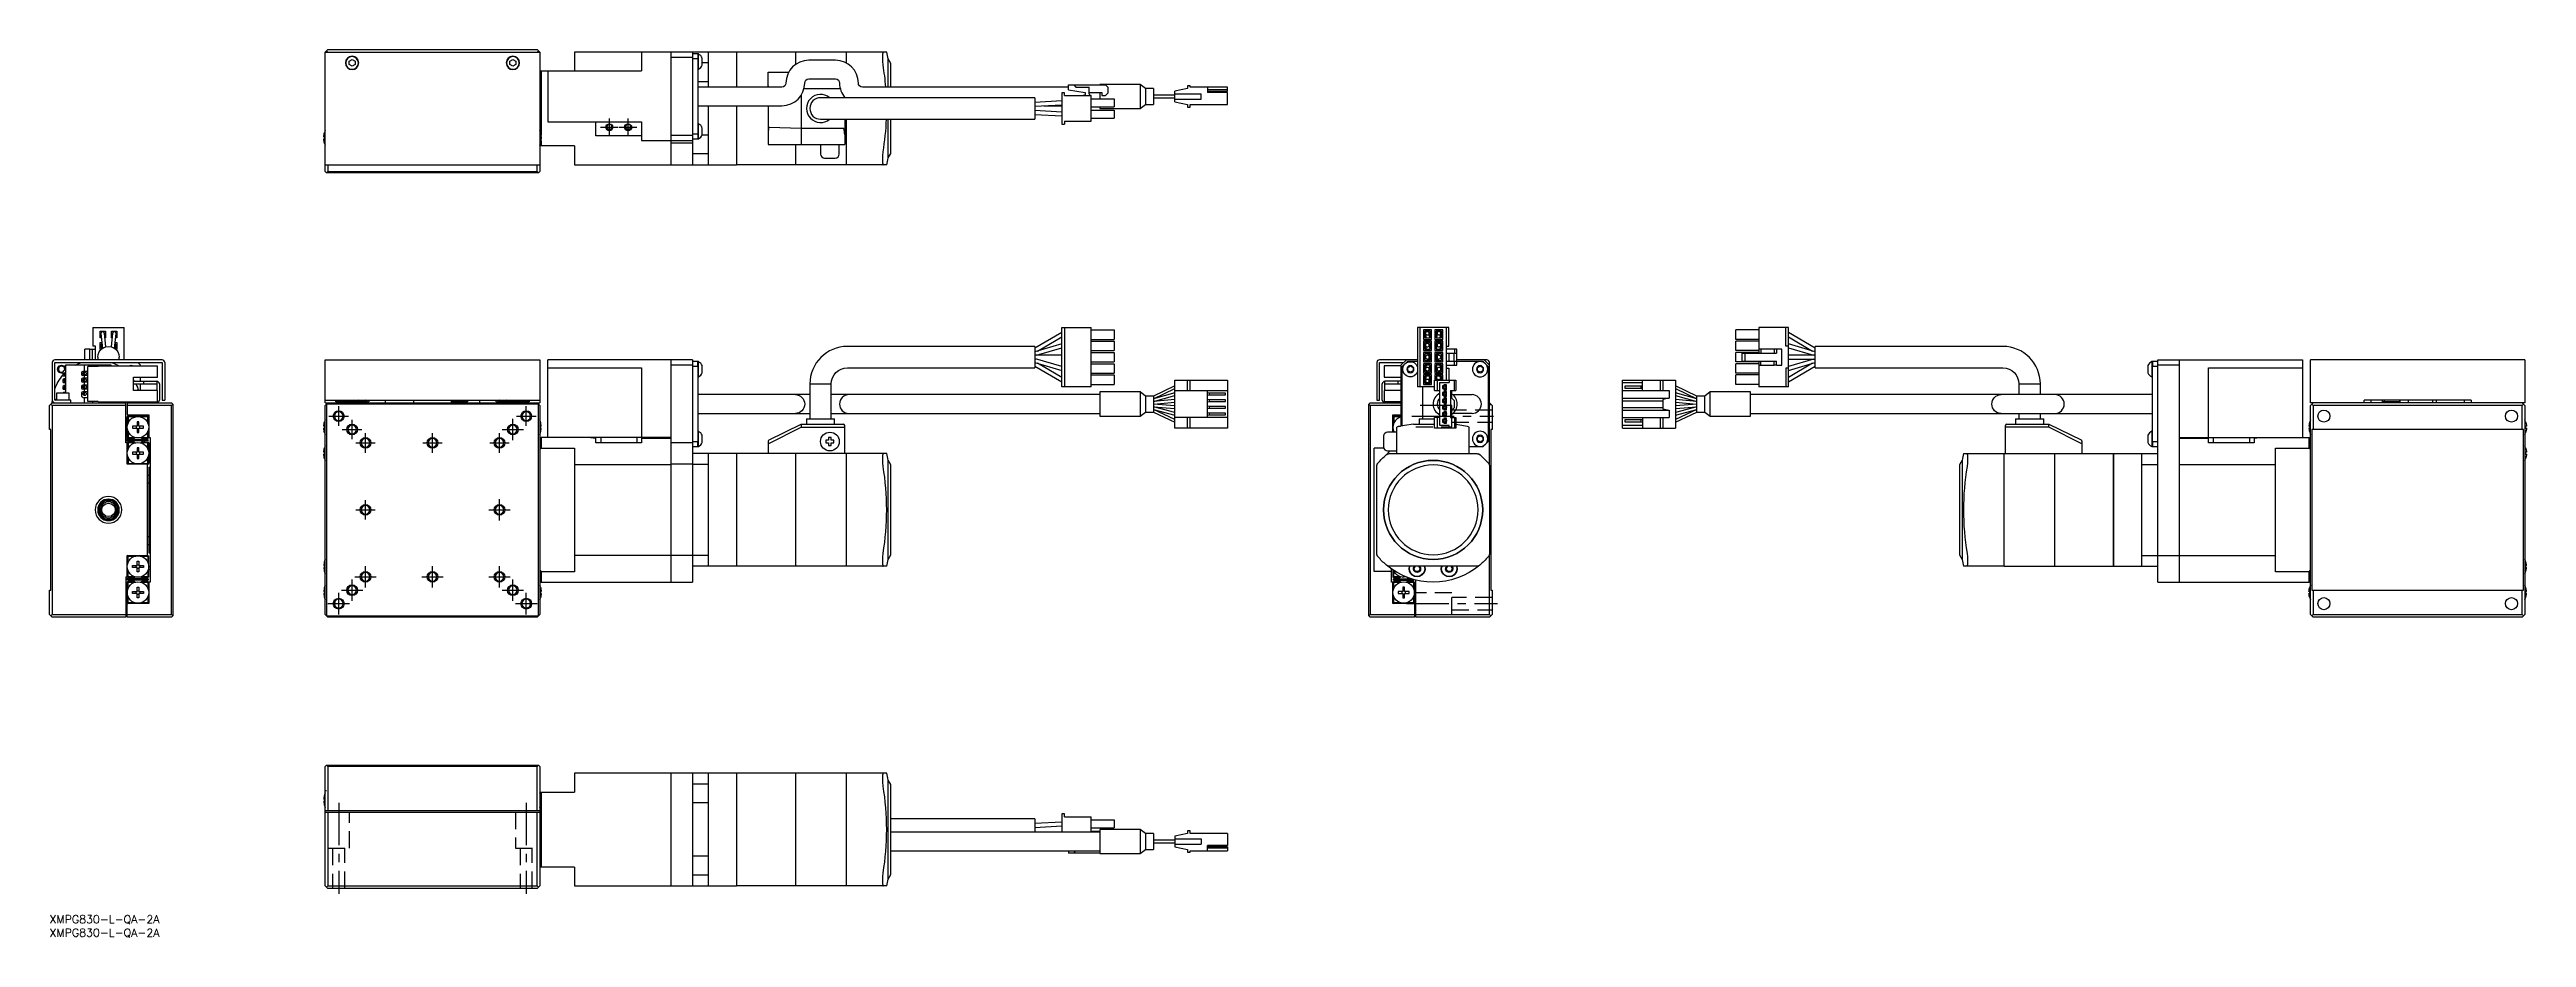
# Model space of a CAD drawing. Extents: x 0 to 924, y -8 to 323.
import ezdxf

# ---------------------------------------------------------------- set-up
doc = ezdxf.new("R2010")
doc.units = 0
doc.header["$LTSCALE"] = 0.5
doc.linetypes.add('CENTER', pattern=[50.8, 31.75, -6.35, 6.35, -6.35])
doc.linetypes.add('DASHED', pattern=[19.05, 12.7, -6.35])
for name, color, linetype in [('MSM_CENTER', 1, 'CENTER'), ('MSM_CONTINUOUS', 7, 'CONTINUOUS'), ('MSM_DASHED', 4, 'DASHED'), ('MSM_NARROW', 5, 'CONTINUOUS'), ('MSM_PART_NUMBER', 7, 'CONTINUOUS')]:
    doc.layers.add(name, color=color, linetype=linetype)
doc.styles.get("Standard").update_dxf_attribs({"font": 'txt.shx', "height": 3, "bigfont": 'bigfont.shx'})

msp = doc.modelspace()

# ---------------------------------------------------------------- texts
at = {"layer": 'MSM_PART_NUMBER'}
for p in [(0, -3), (0, -8)]:
    msp.add_text('XMPG830-L-QA-2A', height=3, dxfattribs=at).set_placement(p)

# ---------------------------------------------------------------- linework, layer by layer
at = {"layer": 'MSM_CENTER'}
for p, q in [((208.89, 290.83), (208.89, 297.43)), ((215.89, 290.83), (215.89, 297.43)), ((205.59, 294.13), (212.19, 294.13)), ((212.59, 294.13), (219.19, 294.13)), ((104.24, 186.31), (111.54, 186.31)), ((107.89, 182.66), (107.89, 189.96)), ((112.89, 177.66), (112.89, 184.96)), ((172.89, 177.31), (172.89, 185.31)), ((174.24, 186.31), (181.54, 186.31)), ((177.89, 182.66), (177.89, 189.96)), ((508.27, 186.31), (538.77, 186.31)), ((109.24, 181.31), (116.54, 181.31)), ((114.24, 176.31), (121.54, 176.31)), ((117.89, 172.66), (117.89, 179.96)), ((139.24, 176.31), (146.54, 176.31)), ((142.89, 172.66), (142.89, 179.96)), ((164.24, 176.31), (171.54, 176.31)), ((167.89, 172.66), (167.89, 179.96)), ((168.89, 181.31), (176.89, 181.31)), ((114.24, 151.31), (121.54, 151.31)), ((117.89, 147.66), (117.89, 154.96)), ((163.89, 151.31), (171.89, 151.31)), ((167.89, 147.31), (167.89, 155.31)), ((117.89, 122.31), (117.89, 130.31)), ((142.89, 122.31), (142.89, 130.31)), ((167.89, 122.31), (167.89, 130.31)), ((107.89, 112.31), (107.89, 120.31)), ((108.89, 121.31), (116.89, 121.31)), ((112.89, 117.31), (112.89, 125.31)), ((113.89, 126.31), (121.89, 126.31)), ((138.89, 126.31), (146.89, 126.31)), ((163.89, 126.31), (171.89, 126.31)), ((168.89, 121.31), (176.89, 121.31)), ((172.89, 117.31), (172.89, 125.31)), ((177.89, 112.31), (177.89, 120.31)), ((103.89, 116.31), (111.89, 116.31)), ((173.89, 116.31), (181.89, 116.31)), ((506.27, 116.31), (540.27, 116.31)), ((107.89, 42), (107.89, 8)), ((177.89, 42), (177.89, 8))]:
    msp.add_line(p, q, dxfattribs=at)
at = {"layer": 'MSM_CONTINUOUS'}
for p, q in [((102.89, 322.13), (103.39, 322.63)), ((102.89, 322.13), (182.89, 322.13)), ((102.89, 277.63), (102.89, 322.13)), ((103.89, 323.13), (103.39, 322.63)), ((103.39, 322.63), (103.89, 322.13)), ((103.89, 323.13), (181.89, 323.13)), ((111.79, 318.76), (112.89, 319.4)), ((111.79, 317.49), (111.79, 318.76)), ((112.89, 316.86), (111.79, 317.49)), ((112.89, 319.4), (113.99, 318.76)), ((113.99, 317.49), (112.89, 316.86)), ((113.99, 318.76), (113.99, 317.49)), ((171.79, 318.76), (172.89, 319.4)), ((171.79, 317.49), (171.79, 318.76)), ((172.89, 316.86), (171.79, 317.49)), ((172.89, 319.4), (173.99, 318.76)), ((173.99, 317.49), (172.89, 316.86)), ((173.99, 318.76), (173.99, 317.49)), ((182.39, 322.63), (181.89, 323.13)), ((181.89, 322.13), (182.39, 322.63)), ((182.39, 322.63), (182.89, 322.13)), ((182.89, 322.13), (182.89, 277.63)), ((182.89, 315.13), (220.89, 315.13)), ((183.39, 315.13), (183.39, 291.2)), ((185.89, 315.13), (185.89, 296.13)), ((195.89, 322.13), (195.89, 315.13)), ((256.29, 322.13), (195.89, 322.13)), ((220.89, 322.13), (220.89, 315.13)), ((231.89, 280.13), (231.89, 322.13)), ((239.89, 320.13), (231.89, 320.13)), ((239.89, 322.13), (239.89, 280.13)), ((239.89, 321.63), (241.89, 321.63)), ((241.89, 319.63), (239.89, 319.63)), ((241.89, 321.63), (241.89, 289.63)), ((242.14, 321.48), (241.89, 321.48)), ((241.89, 315.78), (242.14, 315.78)), ((242.14, 315.78), (242.14, 321.48)), ((243.54, 317.29), (243.54, 319.96)), ((245.89, 318.1), (243.54, 318.1)), ((245.89, 309.13), (245.89, 322.13)), ((256.29, 322.13), (256.29, 309.13)), ((256.34, 322.08), (256.29, 322.08)), ((256.34, 322.13), (256.34, 309.13)), ((278.29, 322.13), (256.34, 322.13)), ((268.19, 314.63), (275.76, 314.63)), ((268.19, 309.13), (268.19, 314.63)), ((278.29, 322.13), (278.29, 317.5)), ((278.34, 322.08), (278.29, 322.08)), ((278.34, 322.13), (278.34, 317.54)), ((297.19, 322.13), (278.34, 322.13)), ((293.29, 319.13), (283.29, 319.13)), ((297.19, 322.13), (297.19, 318.18)), ((297.24, 322.08), (297.19, 322.08)), ((297.24, 322.13), (297.24, 318.15)), ((312.38, 322.13), (297.24, 322.13)), ((310.9, 318.68), (310.9, 321.65)), ((311.02, 317.38), (310.9, 318.68)), ((312.89, 309.13), (312.89, 319.61)), ((313.89, 317.88), (312.89, 319.61)), ((313.89, 309.13), (313.89, 317.88)), ((245.89, 311.13), (241.89, 311.13)), ((273.29, 309.13), (241.89, 309.13)), ((268.22, 309.13), (268.19, 310.18)), ((280.49, 306.11), (280.49, 287.63)), ((295.06, 308.48), (281.51, 308.48)), ((283.29, 312.13), (293.29, 312.13)), ((367.69, 305.13), (287.69, 305.13)), ((296.69, 305.13), (296.69, 305.27)), ((380.19, 309.13), (303.29, 309.13)), ((367.69, 305.13), (367.69, 297.13)), ((378.69, 306.93), (377.69, 306.93)), ((377.69, 306.93), (377.69, 295.33)), ((378.69, 305.93), (378.69, 306.93)), ((378.69, 305.93), (388.69, 305.93)), ((380.19, 308.13), (380.19, 309.93)), ((380.19, 309.93), (393.99, 309.93)), ((380.19, 308.13), (386.44, 307.13)), ((382.19, 309.93), (382.99, 309.13)), ((382.99, 309.13), (387.94, 309.13)), ((386.44, 307.13), (386.44, 306.68)), ((387.94, 306.68), (387.94, 309.13)), ((387.94, 307.13), (392.69, 307.13)), ((388.69, 296.33), (388.69, 305.93)), ((391.89, 310.13), (391.89, 309.93)), ((406.89, 310.13), (391.89, 310.13)), ((391.89, 307.13), (391.89, 304.73)), ((392.69, 307.13), (392.69, 305.93)), ((392.69, 305.93), (393.99, 305.93)), ((394.99, 308.93), (393.99, 309.93)), ((393.99, 305.93), (394.99, 306.93)), ((394.99, 306.93), (394.99, 308.93)), ((406.89, 310.13), (406.89, 301.13)), ((408.89, 308.63), (406.89, 310.13)), ((408.89, 308.63), (408.89, 302.63)), ((411.89, 308.63), (408.89, 308.63)), ((411.89, 308.63), (411.89, 302.63)), ((419.89, 306.13), (411.89, 306.13)), ((411.89, 305.13), (419.89, 305.13)), ((424.59, 308.63), (419.89, 307.63)), ((419.89, 303.63), (419.89, 307.63)), ((419.89, 306.63), (429.74, 306.63)), ((424.59, 309.63), (424.59, 308.63)), ((425.59, 309.63), (424.59, 309.63)), ((425.59, 309.13), (425.59, 309.63)), ((439.59, 309.13), (425.59, 309.13)), ((429.74, 304.63), (429.74, 306.63)), ((432.09, 309.13), (432.09, 307.13)), ((439.59, 308.13), (432.09, 308.13)), ((432.09, 307.63), (439.59, 307.63)), ((439.59, 307.13), (432.09, 307.13)), ((439.59, 307.63), (439.59, 309.13)), ((439.59, 302.63), (439.59, 307.13)), ((185.89, 296.13), (220.89, 296.13)), ((203.89, 290.93), (203.89, 296.13)), ((220.89, 296.13), (220.89, 289.13)), ((241.89, 302.13), (273.29, 302.13)), ((245.89, 280.13), (245.89, 302.13)), ((256.29, 302.13), (256.29, 280.13)), ((256.34, 302.13), (256.34, 280.13)), ((268.19, 302.13), (268.19, 287.63)), ((287.69, 297.13), (367.69, 297.13)), ((296.69, 297.13), (296.69, 287.63)), ((297.19, 297.13), (297.19, 280.13)), ((297.24, 297.13), (297.24, 280.13)), ((312.89, 282.64), (312.89, 297.13)), ((313.89, 284.38), (313.89, 297.13)), ((377.69, 303.93), (367.69, 303.33)), ((367.69, 301.93), (377.69, 302.53)), ((377.69, 299.73), (367.69, 300.33)), ((367.69, 298.93), (377.69, 298.33)), ((371.04, 302.13), (377.69, 302.13)), ((378.69, 296.33), (388.69, 296.33)), ((378.69, 296.33), (378.69, 295.33)), ((388.69, 304.73), (397.29, 304.73)), ((388.69, 301.73), (397.29, 301.73)), ((388.69, 300.53), (397.29, 300.53)), ((388.69, 297.53), (397.29, 297.53)), ((391.89, 301.73), (391.89, 301.13)), ((391.89, 301.13), (406.89, 301.13)), ((397.29, 304.73), (397.29, 301.73)), ((397.29, 300.53), (397.29, 297.53)), ((406.89, 301.13), (408.89, 302.63)), ((408.89, 302.63), (411.89, 302.63)), ((419.89, 304.63), (429.74, 304.63)), ((419.89, 303.63), (424.59, 302.63)), ((424.59, 302.63), (424.59, 301.63)), ((424.59, 301.63), (425.59, 301.63)), ((425.59, 302.63), (439.59, 302.63)), ((425.59, 301.63), (425.59, 302.63)), ((102.62, 290.49), (102.31, 290.49)), ((102.31, 289.77), (102.62, 289.77)), ((102.62, 292.16), (102.62, 292.17)), ((102.62, 289.77), (102.62, 290.49)), ((102.62, 288.09), (102.62, 288.09)), ((195.89, 287.13), (182.89, 287.13)), ((183.15, 292.16), (183.16, 292.17)), ((183.15, 289.77), (183.15, 290.49)), ((183.15, 290.49), (183.47, 290.49)), ((183.47, 289.77), (183.15, 289.77)), ((183.16, 288.09), (183.15, 288.09)), ((183.39, 290.49), (183.39, 289.77)), ((183.39, 289.05), (183.39, 287.13)), ((195.89, 287.13), (195.89, 280.13)), ((220.89, 290.93), (203.89, 290.93)), ((209.62, 293.37), (208.15, 293.37)), ((208.55, 295.13), (209.23, 295.13)), ((208.89, 295.18), (208.71, 295.13)), ((216.62, 293.37), (215.15, 293.37)), ((220.89, 289.13), (239.89, 289.13)), ((231.89, 291.13), (239.89, 291.13)), ((239.89, 288.13), (231.89, 288.13)), ((239.89, 291.63), (241.89, 291.63)), ((241.89, 289.63), (239.89, 289.63)), ((242.14, 295.48), (241.89, 295.48)), ((241.89, 289.78), (242.14, 289.78)), ((242.14, 289.78), (242.14, 295.48)), ((245.89, 291.13), (243.46, 291.13)), ((243.54, 291.29), (243.54, 293.96)), ((268.19, 287.63), (296.69, 287.63)), ((268.47, 294.15), (280.49, 293.78)), ((278.29, 287.63), (278.29, 280.13)), ((278.34, 287.63), (278.34, 280.13)), ((280.49, 293.78), (296.19, 293.78)), ((287.69, 287.63), (287.69, 284.13)), ((294.69, 284.13), (294.69, 287.63)), ((377.69, 295.33), (378.69, 295.33)), ((102.89, 280.13), (182.89, 280.13)), ((102.89, 277.63), (103.39, 277.13)), ((103.39, 277.13), (103.89, 277.63)), ((103.89, 280.13), (103.89, 277.63)), ((103.89, 277.63), (181.89, 277.63)), ((181.89, 277.63), (181.89, 280.13)), ((181.89, 277.63), (182.39, 277.13)), ((182.39, 277.13), (182.89, 277.63)), ((195.89, 280.13), (256.29, 280.13)), ((245.89, 284.16), (239.89, 284.16)), ((256.34, 280.18), (256.29, 280.18)), ((278.29, 280.13), (256.34, 280.13)), ((278.34, 280.18), (278.29, 280.18)), ((297.19, 280.13), (278.34, 280.13)), ((289.19, 282.63), (293.19, 282.63)), ((297.24, 280.18), (297.19, 280.18)), ((312.38, 280.13), (297.24, 280.13)), ((310.9, 283.58), (311.02, 284.88)), ((310.9, 280.61), (310.9, 283.58)), ((312.89, 282.65), (313.89, 284.38)), ((182.39, 277.13), (103.39, 277.13)), ((16.2, 219.41), (16.2, 212.41)), ((16.2, 219.41), (27.8, 219.41)), ((18.9, 217.96), (20.9, 217.96)), ((18.9, 215.46), (18.9, 217.96)), ((19.32, 215.46), (18.9, 215.46)), ((18.9, 213.76), (19.5, 213.76)), ((18.9, 211.26), (18.9, 213.76)), ((19.15, 217.15), (19.72, 211.6)), ((19.16, 212.66), (19.42, 211.37)), ((21.06, 212.2), (20.54, 217.29)), ((20.9, 215.46), (20.73, 215.46)), ((20.9, 217.96), (20.9, 215.46)), ((23.46, 217.29), (22.94, 212.2)), ((23.1, 217.96), (25.1, 217.96)), ((23.1, 215.46), (23.1, 217.96)), ((23.27, 215.46), (23.1, 215.46)), ((24.28, 211.6), (24.85, 217.15)), ((24.5, 213.76), (25.1, 213.76)), ((24.58, 211.37), (24.84, 212.66)), ((25.1, 215.46), (24.68, 215.46)), ((25.1, 217.96), (25.1, 215.46)), ((25.1, 213.76), (25.1, 211.26)), ((27.8, 207.31), (27.8, 219.41)), ((377.69, 217.53), (367.69, 211.63)), ((377.69, 213.24), (367.69, 210.29)), ((368.68, 210.59), (377.69, 215.9)), ((377.69, 219.41), (388.69, 219.41)), ((377.69, 197.21), (377.69, 219.41)), ((378.69, 219.41), (378.69, 197.21)), ((388.69, 197.21), (388.69, 219.41)), ((388.69, 218.46), (397.29, 218.46)), ((388.69, 214.96), (397.29, 214.96)), ((388.69, 214.26), (397.29, 214.26)), ((397.29, 218.46), (397.29, 214.96)), ((397.29, 214.26), (397.29, 210.76)), ((510.47, 219.41), (510.47, 197.21)), ((522.07, 219.41), (510.47, 219.41)), ((511.47, 197.21), (511.47, 219.41)), ((512.67, 218.46), (512.67, 214.96)), ((515.67, 218.46), (512.67, 218.46)), ((512.67, 214.96), (515.67, 214.96)), ((512.67, 214.26), (512.67, 210.76)), ((515.67, 214.26), (512.67, 214.26)), ((513.17, 217.96), (513.17, 215.46)), ((515.17, 217.96), (513.17, 217.96)), ((513.17, 215.46), (515.17, 215.46)), ((513.17, 213.76), (513.17, 211.26)), ((515.17, 213.76), (513.17, 213.76)), ((513.42, 217.15), (513.59, 215.46)), ((513.43, 212.66), (513.71, 211.26)), ((513.76, 213.76), (513.8, 213.39)), ((515.14, 211.26), (514.8, 212.94)), ((515, 215.46), (514.81, 217.29)), ((515.17, 216.3), (514.93, 216.16)), ((515.17, 215.46), (515.17, 217.96)), ((515.17, 211.26), (515.17, 213.76)), ((515.67, 214.96), (515.67, 218.46)), ((515.67, 210.76), (515.67, 214.26)), ((516.87, 218.46), (516.87, 214.96)), ((519.87, 218.46), (516.87, 218.46)), ((516.87, 214.96), (519.87, 214.96)), ((516.87, 214.26), (516.87, 210.76)), ((519.87, 214.26), (516.87, 214.26)), ((519.37, 217.96), (517.37, 217.96)), ((517.37, 217.96), (517.37, 215.46)), ((517.37, 215.46), (519.37, 215.46)), ((519.37, 213.76), (517.37, 213.76)), ((517.37, 213.76), (517.37, 211.26)), ((517.74, 212.94), (517.4, 211.26)), ((517.72, 217.29), (517.54, 215.46)), ((518.73, 213.39), (518.77, 213.76)), ((518.77, 213.38), (518.77, 213.73)), ((518.83, 211.26), (519.11, 212.66)), ((518.94, 215.46), (519.12, 217.15)), ((518.97, 217.96), (518.97, 217.58)), ((518.97, 215.7), (518.97, 215.46)), ((518.97, 213.76), (518.97, 213.21)), ((519.37, 215.46), (519.37, 217.96)), ((519.37, 211.26), (519.37, 213.76)), ((519.87, 214.96), (519.87, 218.46)), ((519.87, 210.76), (519.87, 214.26)), ((521.07, 219.41), (521.07, 199.76)), ((522.07, 212.41), (522.07, 219.41)), ((629.24, 214.96), (629.24, 218.46)), ((637.84, 218.46), (629.24, 218.46)), ((637.84, 214.96), (629.24, 214.96)), ((629.24, 210.76), (629.24, 214.26)), ((637.84, 214.26), (629.24, 214.26)), ((637.84, 219.41), (637.84, 209.81)), ((648.84, 219.41), (637.84, 219.41)), ((647.84, 212.41), (647.84, 219.41)), ((648.84, 197.21), (648.84, 219.41)), ((658.84, 211.63), (648.84, 217.53)), ((648.84, 215.9), (657.85, 210.59)), ((658.84, 210.29), (648.84, 213.24)), ((1, 206.31), (1, 191.31)), ((42, 207.31), (2, 207.31)), ((2, 206.31), (42, 206.31)), ((2, 192.31), (2, 206.31)), ((6, 205.31), (6, 194.91)), ((23, 205.31), (6, 205.31)), ((13, 202.98), (13, 205.31)), ((13.2, 207.31), (13.2, 211.31)), ((15, 211.31), (13.2, 211.31)), ((14.3, 191.81), (14.3, 204.81)), ((18.1, 204.81), (14.3, 204.81)), ((15, 207.31), (15, 211.31)), ((15, 211.31), (17.2, 211.31)), ((16, 207.31), (16, 211.31)), ((16, 205.31), (16, 204.81)), ((17.2, 212.41), (16.2, 212.41)), ((17.2, 207.31), (17.2, 212.41)), ((18, 208.31), (18, 207.31)), ((18.1, 205.01), (40.3, 205.01)), ((18.1, 205.01), (18.1, 204.81)), ((19.3, 211.26), (18.9, 211.26)), ((23, 205.01), (23, 205.31)), ((25.1, 211.26), (24.7, 211.26)), ((26, 207.31), (26, 208.31)), ((34, 205.31), (33, 206.31)), ((34, 205.01), (34, 205.31)), ((40.3, 200.81), (40.3, 205.01)), ((42, 206.31), (42, 192.31)), ((43, 206.31), (43, 192.31)), ((102.89, 207.31), (182.89, 207.31)), ((102.89, 191.31), (102.89, 207.31)), ((182.89, 207.31), (182.89, 191.31)), ((185.89, 178.31), (185.89, 207.31)), ((239.89, 207.31), (185.89, 207.31)), ((185.89, 204.31), (220.89, 204.31)), ((220.89, 204.31), (220.89, 178.31)), ((231.89, 124.31), (231.89, 207.31)), ((239.89, 205.31), (231.89, 205.31)), ((239.89, 207.31), (239.89, 124.31)), ((239.89, 206.81), (241.89, 206.81)), ((241.89, 204.81), (239.89, 204.81)), ((241.89, 206.81), (241.89, 174.81)), ((241.89, 204.81), (241.89, 206.66)), ((242.14, 206.66), (241.89, 206.66)), ((242.14, 200.96), (242.14, 206.66)), ((243.54, 202.48), (243.54, 205.15)), ((367.69, 212.31), (297.69, 212.31)), ((297.69, 204.31), (367.69, 204.31)), ((367.69, 212.31), (367.69, 204.31)), ((377.69, 209.01), (367.69, 209.01)), ((367.69, 207.61), (367.82, 207.61)), ((367.69, 206.33), (377.69, 203.38)), ((367.69, 205), (377.69, 199.1)), ((377.69, 204.84), (367.88, 207.74)), ((368.3, 209.01), (377.69, 211.78)), ((377.69, 200.73), (368.68, 206.04)), ((388.69, 210.76), (397.29, 210.76)), ((388.69, 210.06), (397.29, 210.06)), ((388.69, 206.56), (397.29, 206.56)), ((388.69, 205.86), (397.29, 205.86)), ((397.29, 210.06), (397.29, 206.56)), ((397.29, 205.86), (397.29, 202.36)), ((495.27, 206.31), (495.27, 192.31)), ((510.47, 207.31), (496.27, 207.31)), ((496.27, 206.31), (505.27, 206.31)), ((496.27, 192.31), (496.27, 206.31)), ((497.97, 205.01), (497.97, 200.81)), ((504.27, 205.01), (497.97, 205.01)), ((506.27, 207.31), (504.27, 205.31)), ((504.27, 205.31), (504.27, 182.56)), ((505.52, 205.57), (504.77, 204.81)), ((504.77, 182.66), (504.77, 204.81)), ((506.77, 206.81), (506.02, 206.06)), ((506.77, 206.81), (510.47, 206.81)), ((506.77, 204.39), (507.77, 204.97)), ((506.77, 203.24), (506.77, 204.39)), ((507.77, 204.97), (508.77, 204.39)), ((508.77, 204.39), (508.77, 203.24)), ((512.67, 210.76), (515.67, 210.76)), ((512.67, 210.06), (512.67, 206.56)), ((515.67, 210.06), (512.67, 210.06)), ((512.67, 206.56), (515.67, 206.56)), ((512.67, 205.86), (512.67, 202.36)), ((515.67, 205.86), (512.67, 205.86)), ((513.17, 211.26), (515.17, 211.26)), ((513.17, 209.56), (513.17, 207.06)), ((515.17, 209.56), (513.17, 209.56)), ((513.17, 207.06), (515.17, 207.06)), ((513.17, 205.36), (513.17, 202.86)), ((515.17, 205.36), (513.17, 205.36)), ((513.71, 205.36), (513.43, 203.97)), ((514.08, 207.2), (514.05, 207.06)), ((515.17, 209.01), (514.11, 209.01)), ((514.11, 207.61), (515.17, 207.61)), ((514.8, 203.69), (515.14, 205.36)), ((515.17, 207.06), (515.17, 209.56)), ((515.17, 202.86), (515.17, 205.36)), ((515.67, 206.56), (515.67, 210.06)), ((515.67, 202.36), (515.67, 205.86)), ((516.87, 210.76), (519.87, 210.76)), ((516.87, 210.06), (516.87, 206.56)), ((519.87, 210.06), (516.87, 210.06)), ((516.87, 206.56), (519.87, 206.56)), ((516.87, 205.86), (516.87, 202.36)), ((519.87, 205.86), (516.87, 205.86)), ((517.37, 211.26), (519.37, 211.26)), ((519.37, 209.56), (517.37, 209.56)), ((517.37, 209.56), (517.37, 207.06)), ((518.43, 209.01), (517.37, 209.01)), ((517.37, 207.61), (518.43, 207.61)), ((517.37, 207.06), (519.37, 207.06)), ((519.37, 205.36), (517.37, 205.36)), ((517.37, 205.36), (517.37, 202.86)), ((517.4, 205.36), (517.74, 203.69)), ((519.11, 203.97), (518.83, 205.36)), ((518.97, 211.95), (518.97, 211.27)), ((519.37, 207.06), (519.37, 209.56)), ((519.37, 202.86), (519.37, 205.36)), ((519.87, 206.56), (519.87, 210.06)), ((519.87, 202.36), (519.87, 205.86)), ((521.07, 212.41), (522.07, 212.41)), ((525.07, 211.31), (521.07, 211.31)), ((521.07, 209.81), (525.07, 209.81)), ((521.07, 206.81), (525.07, 206.81)), ((521.07, 205.31), (525.07, 205.31)), ((521.07, 204.21), (522.07, 204.21)), ((522.07, 209.81), (522.07, 206.81)), ((522.07, 204.21), (522.07, 199.76)), ((524.07, 206.81), (524.07, 209.81)), ((524.27, 211.31), (524.27, 209.81)), ((524.27, 205.31), (524.27, 206.81)), ((525.07, 205.31), (525.07, 211.31)), ((536.27, 207.31), (525.07, 207.31)), ((525.07, 206.81), (534.77, 206.81)), ((532.77, 204.39), (533.77, 204.97)), ((532.77, 203.24), (532.77, 204.39)), ((533.77, 204.97), (534.77, 204.39)), ((535.52, 206.06), (534.77, 206.81)), ((534.77, 204.39), (534.77, 203.24)), ((537.27, 205.31), (535.27, 207.31)), ((536.77, 204.81), (536.02, 205.57)), ((536.77, 204.81), (536.77, 176.81)), ((537.27, 168.29), (537.27, 206.31)), ((637.84, 210.76), (629.24, 210.76)), ((629.24, 206.56), (629.24, 210.06)), ((637.84, 210.06), (629.24, 210.06)), ((637.84, 206.56), (629.24, 206.56)), ((637.84, 205.86), (629.24, 205.86)), ((629.24, 202.36), (629.24, 205.86)), ((631.54, 206.81), (631.54, 209.81)), ((631.54, 209.81), (632.54, 209.81)), ((631.54, 206.81), (632.54, 206.81)), ((632.54, 209.81), (632.54, 206.81)), ((632.54, 209.81), (644.34, 209.81)), ((632.54, 206.81), (644.34, 206.81)), ((643.54, 211.31), (637.84, 211.31)), ((637.84, 206.81), (637.84, 197.21)), ((637.84, 205.31), (643.54, 205.31)), ((638.59, 211.31), (638.59, 209.81)), ((638.59, 205.31), (638.59, 206.81)), ((643.54, 211.31), (643.54, 209.81)), ((644.34, 211.31), (643.54, 211.31)), ((643.54, 205.31), (643.54, 206.81)), ((644.34, 205.31), (643.54, 205.31)), ((644.34, 211.31), (644.34, 209.81)), ((646.34, 211.31), (644.34, 211.31)), ((644.34, 205.31), (644.34, 206.81)), ((644.34, 205.31), (646.34, 205.31)), ((646.34, 205.31), (646.34, 211.31)), ((648.84, 212.41), (647.84, 212.41)), ((648.84, 204.21), (647.84, 204.21)), ((647.84, 204.21), (647.84, 197.21)), ((648.84, 211.78), (658.24, 209.01)), ((658.84, 209.01), (648.84, 209.01)), ((648.84, 207.61), (658.84, 207.61)), ((658.24, 207.61), (648.84, 204.84)), ((648.84, 203.38), (658.84, 206.33)), ((657.85, 206.04), (648.84, 200.73)), ((648.84, 199.1), (658.84, 205)), ((658.84, 204.31), (658.84, 212.31)), ((728.84, 212.31), (658.84, 212.31)), ((658.84, 204.31), (728.84, 204.31)), ((782.99, 205.15), (782.99, 202.48)), ((784.39, 206.66), (784.39, 200.96)), ((784.64, 206.66), (784.39, 206.66)), ((784.64, 206.81), (786.64, 206.81)), ((784.64, 174.81), (784.64, 206.81)), ((784.64, 206.66), (784.64, 204.81)), ((786.64, 204.81), (784.64, 204.81)), ((786.64, 207.31), (840.64, 207.31)), ((786.64, 124.31), (786.64, 207.31)), ((794.64, 205.31), (786.64, 205.31)), ((794.64, 207.31), (794.64, 124.31)), ((805.64, 204.31), (840.64, 204.31)), ((805.64, 178.31), (805.64, 204.31)), ((840.64, 207.31), (840.64, 178.31)), ((843.64, 191.31), (843.64, 207.31)), ((923.64, 207.31), (843.64, 207.31)), ((923.64, 207.31), (923.64, 191.31)), ((7.35, 194.91), (2.65, 194.91)), ((2.65, 194.91), (2.65, 192.31)), ((4.9, 202.46), (4.9, 201.76)), ((4.9, 199.72), (4.9, 199.22)), ((4.9, 197.18), (4.9, 196.68)), ((6, 201.26), (5.4, 201.26)), ((6, 200.22), (5.4, 200.22)), ((6, 198.72), (5.4, 198.72)), ((6, 197.68), (5.4, 197.68)), ((6, 196.18), (5.4, 196.18)), ((6, 195.14), (5.4, 195.14)), ((7.35, 192.31), (7.35, 194.91)), ((11.9, 202.48), (11.9, 201.98)), ((11.9, 199.94), (11.9, 199.44)), ((11.9, 197.4), (11.9, 196.9)), ((11.9, 194.86), (11.9, 194.16)), ((14.3, 202.98), (12.4, 202.98)), ((14.3, 201.48), (12.4, 201.48)), ((14.3, 200.44), (12.4, 200.44)), ((14.3, 198.94), (12.4, 198.94)), ((14.3, 197.9), (12.4, 197.9)), ((14.3, 196.4), (12.4, 196.4)), ((14.3, 195.36), (12.4, 195.36)), ((13, 201.74), (13, 202.73)), ((13, 200.44), (13, 201.48)), ((13, 199.2), (13, 200.19)), ((13, 197.9), (13, 198.94)), ((13, 196.66), (13, 197.65)), ((13, 195.36), (13, 196.4)), ((13, 194.12), (13, 195.11)), ((31.3, 200.81), (40.3, 200.81)), ((31.3, 195.81), (31.3, 200.81)), ((31.3, 199.31), (40, 199.31)), ((31.3, 198.31), (40, 198.31)), ((40.3, 195.81), (31.3, 195.81)), ((34, 199.31), (34, 200.81)), ((34, 195.81), (34, 198.31)), ((35, 199.31), (35, 198.31)), ((40, 199.31), (40, 195.81)), ((40.3, 191.61), (40.3, 195.81)), ((41, 198.31), (41, 192.31)), ((241.89, 200.96), (242.14, 200.96)), ((283.69, 194.31), (241.89, 194.31)), ((283.69, 198.31), (291.69, 198.31)), ((283.69, 198.31), (283.69, 185.31)), ((291.69, 185.31), (291.69, 198.31)), ((391.89, 194.31), (291.69, 194.31)), ((388.69, 197.21), (377.69, 197.21)), ((388.69, 202.36), (397.29, 202.36)), ((388.69, 201.66), (397.29, 201.66)), ((388.69, 198.16), (397.29, 198.16)), ((391.89, 195.31), (391.89, 186.31)), ((406.89, 195.31), (391.89, 195.31)), ((397.29, 201.66), (397.29, 198.16)), ((406.89, 195.31), (406.89, 186.31)), ((408.89, 193.81), (406.89, 195.31)), ((419.89, 197.55), (411.89, 193.81)), ((411.89, 192.81), (419.89, 196.55)), ((419.89, 194.96), (411.89, 192.81)), ((419.89, 199.76), (439.59, 199.76)), ((419.89, 181.86), (419.89, 199.76)), ((419.89, 195.81), (439.59, 195.81)), ((424.59, 195.81), (424.59, 199.76)), ((425.59, 195.81), (425.59, 199.76)), ((432.09, 185.81), (432.09, 195.81)), ((432.78, 194.92), (432.09, 195.05)), ((432.09, 194.1), (432.78, 194.22)), ((432.78, 194.22), (432.78, 194.92)), ((438.78, 194.92), (432.78, 194.92)), ((432.78, 194.22), (438.78, 194.22)), ((438.78, 194.22), (438.78, 194.92)), ((439.59, 199.76), (439.59, 181.86)), ((497.27, 192.31), (497.27, 198.31)), ((497.97, 200.81), (504.27, 200.81)), ((497.97, 195.81), (497.97, 191.61)), ((504.27, 195.81), (497.97, 195.81)), ((504.27, 199.31), (498.27, 199.31)), ((498.27, 195.81), (498.27, 199.31)), ((498.27, 198.31), (504.27, 198.31)), ((503.27, 198.31), (503.27, 199.31)), ((507.77, 202.66), (506.77, 203.24)), ((508.77, 203.24), (507.77, 202.66)), ((516.77, 197.21), (510.47, 197.21)), ((512.27, 197.21), (512.27, 185.31)), ((512.67, 202.36), (515.67, 202.36)), ((512.67, 201.66), (512.67, 198.16)), ((515.67, 201.66), (512.67, 201.66)), ((512.67, 198.16), (515.67, 198.16)), ((513.17, 202.86), (515.17, 202.86)), ((513.17, 201.16), (513.17, 198.66)), ((515.17, 201.16), (513.17, 201.16)), ((513.17, 198.66), (515.17, 198.66)), ((513.59, 201.16), (513.42, 199.48)), ((513.8, 203.23), (513.76, 202.86)), ((514.81, 199.34), (515, 201.16)), ((515.17, 198.66), (515.17, 201.16)), ((515.67, 198.16), (515.67, 201.66)), ((516.77, 195.81), (516.77, 199.76)), ((516.77, 199.76), (524.77, 199.76)), ((516.77, 195.81), (518.77, 195.81)), ((516.87, 202.36), (519.87, 202.36)), ((516.87, 201.66), (516.87, 199.76)), ((519.87, 201.66), (516.87, 201.66)), ((517.37, 202.86), (519.37, 202.86)), ((519.37, 201.16), (517.37, 201.16)), ((517.37, 201.16), (517.37, 199.76)), ((517.54, 201.16), (517.68, 199.76)), ((517.77, 199.76), (517.77, 195.81)), ((518.77, 202.86), (518.73, 203.23)), ((518.77, 182.81), (518.77, 198.81)), ((518.77, 198.81), (522.27, 198.81)), ((519.09, 199.76), (518.94, 201.16)), ((519.37, 199.76), (519.37, 201.16)), ((520.27, 197.56), (519.77, 197.56)), ((519.77, 197.56), (519.77, 196.56)), ((520.05, 197.21), (519.77, 197.21)), ((519.77, 196.56), (520.27, 196.56)), ((520.27, 195.06), (519.77, 195.06)), ((519.77, 195.06), (519.77, 194.06)), ((519.87, 199.76), (519.87, 201.66)), ((520.27, 197.96), (520.27, 197.56)), ((521.27, 197.96), (520.27, 197.96)), ((520.27, 196.59), (520.27, 196.16)), ((520.27, 196.16), (521.27, 196.16)), ((521.27, 195.46), (520.27, 195.46)), ((520.27, 195.46), (520.27, 195.06)), ((520.27, 194.09), (520.27, 193.66)), ((521.07, 197.96), (521.07, 197.52)), ((521.25, 197.21), (521.27, 197.21)), ((521.27, 196.16), (521.27, 197.96)), ((521.27, 193.66), (521.27, 195.46)), ((522.27, 199.76), (522.27, 198.81)), ((522.77, 195.81), (524.77, 195.81)), ((522.77, 195.81), (522.77, 185.81)), ((523.27, 193.06), (523.27, 195.81)), ((523.6, 194.31), (530.77, 194.31)), ((524.27, 195.81), (524.27, 199.76)), ((524.77, 199.76), (524.77, 195.81)), ((533.77, 202.66), (532.77, 203.24)), ((534.77, 203.24), (533.77, 202.66)), ((586.94, 181.86), (586.94, 199.76)), ((586.94, 199.76), (606.64, 199.76)), ((586.94, 198.81), (594.44, 198.81)), ((586.94, 195.81), (604.29, 195.81)), ((587.75, 197.42), (587.75, 196.72)), ((593.75, 197.42), (587.75, 197.42)), ((587.75, 196.72), (593.75, 196.72)), ((594.44, 197.55), (593.75, 197.42)), ((593.75, 197.42), (593.75, 196.72)), ((593.75, 196.72), (594.44, 196.6)), ((594.44, 195.81), (594.44, 199.76)), ((600.94, 199.76), (600.94, 195.81)), ((601.94, 199.76), (601.94, 195.81)), ((604.29, 195.81), (604.29, 193.06)), ((606.64, 199.76), (606.64, 181.86)), ((614.64, 193.81), (606.64, 197.55)), ((606.64, 196.55), (614.64, 192.81)), ((614.64, 192.81), (606.64, 194.96)), ((619.64, 195.31), (617.64, 193.81)), ((619.64, 186.31), (619.64, 195.31)), ((634.64, 195.31), (619.64, 195.31)), ((637.84, 202.36), (629.24, 202.36)), ((629.24, 198.16), (629.24, 201.66)), ((637.84, 201.66), (629.24, 201.66)), ((637.84, 198.16), (629.24, 198.16)), ((634.64, 186.31), (634.64, 195.31)), ((784.64, 194.31), (634.64, 194.31)), ((648.84, 197.21), (637.84, 197.21)), ((734.84, 198.31), (742.84, 198.31)), ((734.84, 198.31), (734.84, 194.31)), ((742.84, 194.31), (742.84, 198.31)), ((784.39, 200.96), (784.64, 200.96)), ((0, 190.31), (0.5, 190.81)), ((0, 181.31), (0, 190.31)), ((0.5, 190.81), (1, 191.31)), ((1, 190.31), (0.5, 190.81)), ((1, 191.31), (28.5, 191.31)), ((1, 190.31), (1, 112.31)), ((28.5, 190.31), (1, 190.31)), ((8, 192.31), (2, 192.31)), ((8, 191.31), (8, 192.31)), ((14.3, 193.16), (12.9, 193.16)), ((13, 191.31), (13, 193.16)), ((18.1, 191.81), (14.3, 191.81)), ((16, 191.81), (16, 191.31)), ((18.1, 191.81), (18.1, 191.61)), ((18.1, 191.61), (40.3, 191.61)), ((23, 191.31), (23, 191.61)), ((27, 191.31), (27, 191.61)), ((28.5, 176.31), (28.5, 191.31)), ((29, 191.31), (45.5, 191.31)), ((29, 191.31), (29, 186.81)), ((45.5, 190.31), (29, 190.31)), ((29, 186.81), (37, 186.81)), ((29, 186.01), (29.15, 186.16)), ((29, 178.31), (29, 186.01)), ((29.3, 186.31), (29.15, 186.16)), ((29.15, 186.16), (29.3, 186.01)), ((29.3, 186.31), (36.7, 186.31)), ((29.3, 186.01), (29.3, 183.68)), ((31.91, 186.01), (29.3, 186.01)), ((30.87, 191.31), (31.39, 191.61)), ((31.5, 186.81), (32, 186.31)), ((31.61, 191.61), (32.13, 191.31)), ((34, 191.31), (34, 191.61)), ((34, 186.31), (34.5, 186.81)), ((36.7, 186.01), (34.09, 186.01)), ((35, 191.31), (35, 191.61)), ((37, 186.01), (36.7, 186.31)), ((36.7, 186.01), (36.85, 186.16)), ((36.7, 183.68), (36.7, 186.01)), ((37, 186.81), (37, 178.31)), ((42, 192.31), (43, 192.31)), ((46, 190.81), (45.5, 191.31)), ((45.5, 190.31), (46, 190.81)), ((45.5, 112.31), (45.5, 190.31)), ((46, 190.81), (46, 111.81)), ((102.89, 192.31), (182.89, 192.31)), ((102.89, 191.31), (182.89, 191.31)), ((102.89, 190.31), (103.89, 191.31)), ((102.89, 112.31), (102.89, 190.31)), ((103.39, 190.81), (103.39, 111.81)), ((182.39, 190.81), (103.39, 190.81)), ((106.79, 191.61), (106.79, 192.31)), ((118.59, 191.61), (106.79, 191.61)), ((113.09, 192.31), (113.09, 191.61)), ((113.39, 191.31), (113.39, 191.61)), ((125.39, 191.31), (125.39, 192.31)), ((135.89, 191.31), (135.89, 192.31)), ((149.89, 192.31), (149.89, 191.31)), ((155.99, 191.61), (149.89, 191.61)), ((155.99, 192.31), (155.99, 191.61)), ((160.39, 192.31), (160.39, 191.31)), ((178.99, 191.61), (167.19, 191.61)), ((172.39, 191.61), (172.39, 191.31)), ((172.69, 191.61), (172.69, 192.31)), ((178.99, 192.31), (178.99, 191.61)), ((181.89, 191.31), (182.89, 190.31)), ((182.39, 111.81), (182.39, 190.81)), ((182.89, 190.31), (182.89, 112.31)), ((241.89, 187.31), (283.69, 187.31)), ((282.44, 185.31), (292.94, 185.31)), ((282.44, 185.31), (282.44, 183.31)), ((291.69, 187.31), (391.89, 187.31)), ((292.94, 183.31), (292.94, 185.31)), ((391.89, 186.31), (406.89, 186.31)), ((406.89, 186.31), (408.89, 187.81)), ((408.89, 193.81), (408.89, 187.81)), ((411.89, 193.81), (408.89, 193.81)), ((408.89, 187.81), (411.89, 187.81)), ((411.89, 191.81), (419.89, 193.96)), ((411.89, 193.81), (411.89, 187.81)), ((419.89, 192.51), (411.89, 191.81)), ((411.89, 190.81), (419.89, 191.51)), ((419.89, 190.11), (411.89, 190.81)), ((419.89, 187.67), (411.89, 189.81)), ((411.89, 189.81), (419.89, 189.11)), ((419.89, 185.08), (411.89, 188.81)), ((411.89, 188.81), (419.89, 186.67)), ((411.89, 187.81), (419.89, 184.08)), ((439.59, 185.81), (419.89, 185.81)), ((424.59, 181.86), (424.59, 185.81)), ((425.59, 181.86), (425.59, 185.81)), ((432.78, 192.42), (432.09, 192.55)), ((432.09, 191.6), (432.78, 191.72)), ((432.78, 189.92), (432.09, 190.05)), ((432.09, 189.1), (432.78, 189.22)), ((432.78, 187.42), (432.09, 187.55)), ((432.09, 186.6), (432.78, 186.72)), ((432.78, 191.72), (432.78, 192.42)), ((438.78, 192.42), (432.78, 192.42)), ((432.78, 191.72), (438.78, 191.72)), ((432.78, 189.22), (432.78, 189.92)), ((438.78, 189.92), (432.78, 189.92)), ((432.78, 189.22), (438.78, 189.22)), ((432.78, 186.72), (432.78, 187.42)), ((438.78, 187.42), (432.78, 187.42)), ((432.78, 186.72), (438.78, 186.72)), ((438.78, 191.72), (438.78, 192.42)), ((438.78, 189.22), (438.78, 189.92)), ((438.78, 186.72), (438.78, 187.42)), ((492.77, 191.31), (492.27, 190.81)), ((492.27, 111.81), (492.27, 190.81)), ((492.27, 190.81), (492.77, 190.31)), ((492.77, 191.31), (504.27, 191.31)), ((492.77, 190.31), (492.77, 112.31)), ((504.27, 190.31), (492.77, 190.31)), ((495.27, 192.31), (496.27, 192.31)), ((504.27, 191.61), (497.97, 191.61)), ((501.27, 186.81), (504.27, 186.81)), ((501.27, 180.31), (501.27, 186.81)), ((501.27, 186.01), (501.42, 186.16)), ((501.57, 186.31), (501.42, 186.16)), ((501.42, 186.16), (501.57, 186.01)), ((501.57, 186.31), (504.27, 186.31)), ((501.57, 186.01), (501.57, 183.68)), ((504.18, 186.01), (501.57, 186.01)), ((503.27, 191.61), (503.27, 191.31)), ((503.77, 186.81), (504.27, 186.31)), ((511.02, 185.31), (516.77, 185.31)), ((511.02, 185.31), (511.02, 183.31)), ((516.77, 181.86), (516.77, 185.81)), ((518.77, 185.81), (516.77, 185.81)), ((523.27, 190.31), (517.77, 190.31)), ((517.77, 185.81), (517.77, 181.86)), ((519.77, 194.06), (520.27, 194.06)), ((520.27, 192.56), (519.77, 192.56)), ((519.77, 192.56), (519.77, 191.56)), ((519.77, 191.56), (520.27, 191.56)), ((520.27, 190.06), (519.77, 190.06)), ((519.77, 190.06), (519.77, 189.06)), ((519.77, 189.06), (520.27, 189.06)), ((520.27, 187.56), (519.77, 187.56)), ((519.77, 187.56), (519.77, 186.56)), ((519.77, 186.56), (520.27, 186.56)), ((519.77, 185.06), (519.77, 184.06)), ((520.27, 185.06), (519.77, 185.06)), ((520.27, 193.66), (521.27, 193.66)), ((521.27, 192.96), (520.27, 192.96)), ((520.27, 192.96), (520.27, 192.56)), ((520.27, 191.59), (520.27, 191.16)), ((520.27, 191.31), (520.29, 191.16)), ((520.27, 191.16), (521.27, 191.16)), ((521.27, 190.46), (520.27, 190.46)), ((520.29, 190.46), (520.27, 190.31)), ((520.27, 190.46), (520.27, 190.06)), ((520.27, 189.09), (520.27, 188.66)), ((520.27, 188.66), (521.27, 188.66)), ((521.27, 187.96), (520.27, 187.96)), ((520.27, 187.96), (520.27, 187.56)), ((520.27, 186.59), (520.27, 186.16)), ((520.27, 186.16), (521.27, 186.16)), ((521.27, 185.46), (520.27, 185.46)), ((520.27, 185.46), (520.27, 185.06)), ((521.25, 192.19), (521.27, 192.31)), ((521.25, 191.16), (521.27, 191.31)), ((521.27, 190.31), (521.25, 190.46)), ((521.27, 189.31), (521.25, 189.45)), ((521.27, 191.16), (521.27, 192.96)), ((521.27, 188.66), (521.27, 190.46)), ((521.27, 186.16), (521.27, 187.96)), ((521.27, 183.66), (521.27, 185.46)), ((522.77, 185.81), (524.77, 185.81)), ((524.27, 192.06), (523.27, 193.06)), ((523.27, 188.56), (524.27, 189.56)), ((523.27, 185.81), (523.27, 188.56)), ((530.77, 187.31), (523.6, 187.31)), ((524.27, 189.56), (524.27, 192.06)), ((524.27, 185.81), (524.27, 181.86)), ((524.77, 185.81), (524.77, 181.86)), ((537.27, 191.31), (538.27, 190.31)), ((537.77, 190.81), (537.27, 190.31)), ((538.27, 190.31), (538.27, 181.31)), ((586.94, 193.06), (604.29, 193.06)), ((586.94, 192.06), (601.94, 192.06)), ((586.94, 189.56), (601.94, 189.56)), ((586.94, 188.56), (604.29, 188.56)), ((586.94, 185.81), (604.29, 185.81)), ((587.75, 184.92), (587.75, 184.22)), ((593.75, 184.92), (587.75, 184.92)), ((594.44, 185.05), (593.75, 184.92)), ((593.75, 184.92), (593.75, 184.22)), ((594.44, 185.81), (594.44, 181.86)), ((600.94, 185.81), (600.94, 181.86)), ((604.29, 193.06), (601.94, 192.56)), ((601.94, 192.56), (601.94, 189.06)), ((601.94, 189.06), (604.29, 188.56)), ((601.94, 185.81), (601.94, 181.86)), ((604.29, 188.56), (604.29, 185.81)), ((606.64, 193.96), (614.64, 191.81)), ((614.64, 191.81), (606.64, 192.51)), ((606.64, 191.51), (614.64, 190.81)), ((614.64, 190.81), (606.64, 190.11)), ((614.64, 189.81), (606.64, 187.67)), ((606.64, 189.11), (614.64, 189.81)), ((614.64, 188.81), (606.64, 185.08)), ((606.64, 186.67), (614.64, 188.81)), ((606.64, 184.08), (614.64, 187.81)), ((614.64, 187.81), (614.64, 193.81)), ((617.64, 193.81), (614.64, 193.81)), ((614.64, 187.81), (617.64, 187.81)), ((617.64, 187.81), (617.64, 193.81)), ((617.64, 187.81), (619.64, 186.31)), ((619.64, 186.31), (634.64, 186.31)), ((634.64, 187.31), (784.64, 187.31)), ((733.59, 185.31), (744.09, 185.31)), ((733.59, 185.31), (733.59, 183.31)), ((734.84, 187.31), (734.84, 185.31)), ((742.84, 185.31), (742.84, 187.31)), ((744.09, 183.31), (744.09, 185.31)), ((923.64, 191.31), (843.64, 191.31)), ((844.64, 191.31), (843.64, 190.31)), ((843.64, 112.31), (843.64, 190.31)), ((844.14, 190.81), (844.64, 190.31)), ((844.64, 190.31), (844.64, 181.31)), ((922.64, 190.31), (844.64, 190.31)), ((903.64, 192.31), (863.64, 192.31)), ((863.64, 191.31), (863.64, 192.31)), ((866.14, 192.31), (866.14, 191.31)), ((870.54, 191.61), (870.54, 192.31)), ((870.54, 191.81), (871.24, 191.81)), ((877.14, 191.61), (870.54, 191.61)), ((871.24, 191.81), (871.24, 192.31)), ((876.64, 191.61), (876.64, 191.31)), ((876.84, 192.31), (876.84, 191.61)), ((877.14, 191.31), (877.14, 192.31)), ((880.14, 192.31), (880.14, 191.31)), ((889.14, 192.31), (889.14, 191.31)), ((890.64, 191.31), (890.64, 192.31)), ((901.14, 191.31), (901.14, 192.31)), ((903.64, 192.31), (903.64, 191.31)), ((923.64, 190.31), (922.64, 191.31)), ((922.64, 190.31), (923.14, 190.81)), ((922.64, 181.31), (922.64, 190.31)), ((923.64, 190.31), (923.64, 112.31)), ((0.5, 181.31), (0, 181.31)), ((0.5, 121.31), (0.5, 181.31)), ((29, 176.31), (28.5, 176.31)), ((29.3, 178.01), (29, 178.31)), ((29, 176.31), (29.3, 176.61)), ((29, 168.31), (29, 176.31)), ((29.3, 178.31), (29.15, 178.16)), ((29.15, 176.46), (29.3, 176.31)), ((36.8, 177.51), (29.2, 177.51)), ((29.2, 177.51), (29.2, 177.11)), ((36.8, 177.11), (29.2, 177.11)), ((29.3, 180.64), (29.3, 178.31)), ((29.3, 178.31), (31.79, 178.31)), ((31.49, 178.01), (29.3, 178.01)), ((29.3, 176.61), (31.49, 176.61)), ((29.3, 176.31), (29.3, 173.98)), ((31.79, 176.31), (29.3, 176.31)), ((32.64, 182.52), (30.96, 182.52)), ((30.96, 182.52), (30.96, 181.8)), ((30.96, 181.8), (32.64, 181.8)), ((31.89, 178.32), (31.08, 177.51)), ((31.08, 177.11), (31.89, 176.31)), ((31.15, 177.51), (31.94, 178.31)), ((31.49, 178.01), (31.82, 178.34)), ((31.79, 176.31), (31.49, 176.61)), ((31.82, 176.29), (31.79, 176.31)), ((32.31, 182.52), (32.31, 181.8)), ((33.36, 184.2), (32.64, 184.2)), ((32.64, 184.2), (32.64, 182.52)), ((33.36, 182.85), (32.64, 182.85)), ((32.64, 181.8), (32.64, 180.13)), ((32.64, 181.48), (33.36, 181.48)), ((32.64, 180.13), (33.36, 180.13)), ((33.36, 182.52), (33.36, 184.2)), ((35.04, 182.52), (33.36, 182.52)), ((33.36, 180.13), (33.36, 181.8)), ((33.36, 181.8), (35.04, 181.8)), ((33.69, 181.8), (33.69, 182.52)), ((34.85, 177.11), (34.06, 176.32)), ((34.92, 177.51), (34.11, 178.32)), ((34.11, 176.31), (34.92, 177.11)), ((34.18, 178.34), (34.51, 178.01)), ((34.51, 176.61), (34.18, 176.29)), ((34.21, 178.31), (36.7, 178.31)), ((36.7, 176.31), (34.21, 176.31)), ((36.7, 178.01), (34.51, 178.01)), ((34.51, 176.61), (36.7, 176.61)), ((35.04, 181.8), (35.04, 182.52)), ((35.5, 177.49), (35.5, 178)), ((35.5, 176.6), (35.5, 177.1)), ((36.7, 178.31), (36.7, 180.64)), ((36.85, 178.16), (36.7, 178.31)), ((36.7, 178.01), (37, 178.31)), ((37, 176.31), (36.7, 176.61)), ((36.7, 176.31), (36.85, 176.46)), ((36.7, 173.98), (36.7, 176.31)), ((36.8, 177.11), (36.8, 177.51)), ((37, 178.31), (37.5, 178.31)), ((37, 176.31), (37, 168.61)), ((37.5, 178.31), (37.5, 124.31)), ((102.62, 182.52), (102.31, 182.52)), ((102.31, 181.8), (102.62, 181.8)), ((102.62, 184.2), (102.62, 184.2)), ((102.62, 181.8), (102.62, 182.52)), ((102.62, 180.12), (102.62, 180.13)), ((183.39, 178.31), (182.89, 177.81)), ((183.15, 184.2), (183.16, 184.2)), ((183.15, 182.52), (183.47, 182.52)), ((183.15, 181.8), (183.15, 182.52)), ((183.47, 181.8), (183.15, 181.8)), ((183.16, 180.12), (183.15, 180.13)), ((183.39, 178.31), (183.39, 174.4)), ((231.89, 178.31), (183.39, 178.31)), ((201.89, 178.31), (203.89, 178.13)), ((203.89, 176.31), (203.89, 178.13)), ((220.89, 176.31), (203.89, 176.31)), ((205.69, 178.31), (205.69, 176.31)), ((219.09, 178.31), (219.09, 176.31)), ((220.89, 178.09), (220.89, 176.31)), ((220.89, 178.09), (231.89, 178.09)), ((239.89, 176.31), (231.89, 176.31)), ((239.89, 176.81), (241.89, 176.81)), ((242.14, 180.66), (241.89, 180.66)), ((241.89, 174.96), (241.89, 176.81)), ((242.14, 174.96), (242.14, 180.66)), ((243.54, 176.48), (243.54, 179.15)), ((268.19, 176.01), (280.49, 182.23)), ((268.19, 176.96), (268.19, 172.31)), ((268.47, 177.4), (280.49, 183.31)), ((280.49, 183.31), (280.49, 182.23)), ((280.49, 183.31), (296.19, 183.31)), ((280.49, 182.23), (296.69, 182.23)), ((289.69, 177.31), (289.69, 176.31)), ((290.69, 177.31), (289.69, 177.31)), ((289.69, 176.31), (290.69, 176.31)), ((291.69, 178.31), (290.69, 178.31)), ((290.69, 178.31), (290.69, 177.31)), ((290.69, 176.31), (290.69, 175.31)), ((291.69, 177.31), (291.69, 178.31)), ((292.69, 177.31), (291.69, 177.31)), ((291.69, 176.31), (292.69, 176.31)), ((291.69, 175.31), (291.69, 176.31)), ((292.69, 176.31), (292.69, 177.31)), ((296.69, 172.31), (296.69, 182.81)), ((439.59, 181.86), (419.89, 181.86)), ((497.77, 178.81), (497.77, 174.81)), ((502.77, 180.31), (499.27, 180.31)), ((501.57, 180.64), (501.57, 180.31)), ((502.77, 172.31), (502.77, 182.23)), ((503.23, 182.52), (504.11, 182.52)), ((503.23, 182.34), (503.23, 182.52)), ((508.92, 183.31), (505.61, 182.81)), ((508.92, 183.31), (516.77, 183.31)), ((524.77, 181.86), (516.77, 181.86)), ((522.27, 182.81), (518.77, 182.81)), ((519.77, 184.06), (520.27, 184.06)), ((520.27, 184.06), (520.27, 183.66)), ((520.27, 183.66), (521.27, 183.66)), ((522.27, 181.86), (522.27, 182.81)), ((526.92, 182.81), (524.76, 183.16)), ((529.77, 172.31), (529.77, 182.23)), ((532.77, 178.39), (533.77, 178.97)), ((532.77, 177.24), (532.77, 178.39)), ((533.77, 176.66), (532.77, 177.24)), ((533.77, 178.97), (534.77, 178.39)), ((534.77, 177.24), (533.77, 176.66)), ((534.77, 178.39), (534.77, 177.24)), ((536.02, 176.06), (536.77, 176.81)), ((538.27, 181.31), (537.77, 181.31)), ((537.77, 181.31), (537.77, 121.31)), ((594.44, 182.81), (586.94, 182.81)), ((586.94, 181.86), (606.64, 181.86)), ((587.75, 184.22), (593.75, 184.22)), ((593.75, 184.22), (594.44, 184.1)), ((729.84, 172.31), (729.84, 182.81)), ((746.04, 182.23), (729.84, 182.23)), ((730.34, 183.31), (746.04, 183.31)), ((746.04, 182.23), (746.04, 183.31)), ((746.04, 183.31), (758.07, 177.4)), ((758.34, 176.01), (746.04, 182.23)), ((758.34, 176.96), (758.34, 172.31)), ((782.99, 179.15), (782.99, 176.48)), ((784.39, 180.66), (784.39, 174.96)), ((784.64, 180.66), (784.39, 180.66)), ((784.64, 176.81), (784.64, 174.96)), ((784.64, 176.81), (786.64, 176.81)), ((794.64, 178.31), (843.14, 178.31)), ((794.64, 178.09), (805.64, 178.09)), ((805.64, 176.31), (805.64, 178.09)), ((822.64, 176.31), (805.64, 176.31)), ((807.44, 176.31), (807.44, 178.31)), ((820.84, 178.31), (820.84, 176.31)), ((822.64, 178.13), (824.64, 178.31)), ((822.64, 178.13), (822.64, 176.31)), ((843.06, 182.52), (843.38, 182.52)), ((843.38, 181.8), (843.06, 181.8)), ((843.14, 174.4), (843.14, 178.31)), ((843.64, 177.81), (843.14, 178.31)), ((843.37, 184.2), (843.38, 184.2)), ((843.38, 180.13), (843.37, 180.12)), ((843.38, 182.52), (843.38, 181.8)), ((923.14, 181.31), (844.14, 181.31)), ((844.14, 181.31), (844.14, 121.31)), ((923.14, 121.31), (923.14, 181.31)), ((923.92, 184.2), (923.91, 184.2)), ((924.22, 182.52), (923.91, 182.52)), ((923.91, 182.52), (923.91, 181.8)), ((923.91, 181.8), (924.22, 181.8)), ((923.91, 180.13), (923.92, 180.12)), ((29.3, 168.31), (29, 168.61)), ((36.7, 168.31), (29, 168.31)), ((29.3, 168.61), (29.15, 168.46)), ((29.3, 170.94), (29.3, 168.61)), ((29.3, 168.61), (31.91, 168.61)), ((30.96, 172.82), (30.96, 172.1)), ((32.64, 172.82), (30.96, 172.82)), ((30.96, 172.1), (32.64, 172.1)), ((32.31, 172.82), (32.31, 172.1)), ((33.36, 174.5), (32.64, 174.5)), ((32.64, 174.5), (32.64, 172.82)), ((33.36, 173.15), (32.64, 173.15)), ((32.64, 172.1), (32.64, 170.43)), ((32.64, 171.78), (33.36, 171.78)), ((32.64, 170.43), (33.36, 170.43)), ((33.36, 172.82), (33.36, 174.5)), ((35.04, 172.82), (33.36, 172.82)), ((33.36, 172.1), (35.04, 172.1)), ((33.36, 170.43), (33.36, 172.1)), ((33.69, 172.1), (33.69, 172.82)), ((34.09, 168.61), (36.7, 168.61)), ((35.04, 172.1), (35.04, 172.82)), ((36.5, 134.31), (36.5, 168.31)), ((36.7, 168.61), (36.7, 170.94)), ((36.85, 168.46), (36.7, 168.61)), ((36.7, 168.31), (37, 168.61)), ((37.5, 173.81), (37, 174.31)), ((37, 167.31), (37, 135.31)), ((37, 167.31), (37.5, 167.31)), ((102.62, 172.82), (102.31, 172.82)), ((102.31, 172.1), (102.62, 172.1)), ((102.62, 174.5), (102.62, 174.5)), ((102.62, 172.1), (102.62, 172.82)), ((102.62, 170.42), (102.62, 170.43)), ((183.39, 174.4), (182.89, 173.81)), ((183.39, 174.4), (195.89, 174.4)), ((195.89, 174.4), (195.89, 128.23)), ((195.89, 168.29), (231.89, 168.29)), ((239.89, 168.31), (231.89, 168.31)), ((241.89, 174.81), (239.89, 174.81)), ((256.29, 172.31), (239.89, 172.31)), ((245.89, 168.29), (239.89, 168.29)), ((241.89, 174.96), (242.14, 174.96)), ((245.89, 130.31), (245.89, 172.31)), ((256.29, 172.31), (256.29, 130.31)), ((256.34, 172.26), (256.29, 172.26)), ((256.34, 172.31), (256.34, 130.31)), ((297.19, 172.31), (256.34, 172.31)), ((278.29, 172.31), (278.29, 130.31)), ((278.34, 172.26), (278.29, 172.26)), ((278.34, 172.31), (278.34, 130.31)), ((290.69, 175.31), (291.69, 175.31)), ((297.19, 172.31), (297.19, 130.31)), ((297.24, 172.26), (297.19, 172.26)), ((297.24, 172.31), (297.24, 130.31)), ((312.38, 172.31), (297.24, 172.31)), ((310.9, 168.86), (310.9, 171.83)), ((311.02, 167.56), (310.9, 168.86)), ((312.89, 132.83), (312.89, 169.8)), ((313.89, 168.06), (312.89, 169.8)), ((313.89, 134.56), (313.89, 168.06)), ((497.85, 174.31), (494.27, 174.31)), ((494.27, 128.31), (494.27, 174.31)), ((495.4, 168.44), (495.27, 168.31)), ((495.27, 135.07), (495.27, 167.56)), ((500.27, 173.31), (499.14, 172.19)), ((499.27, 173.31), (502.77, 173.31)), ((500.02, 172.31), (532.52, 172.31)), ((534.77, 174.81), (529.77, 174.81)), ((534.77, 174.81), (535.52, 175.57)), ((537.27, 167.56), (537.27, 135.07)), ((713.64, 169.8), (712.64, 168.06)), ((712.64, 168.06), (712.64, 134.56)), ((713.64, 169.8), (713.64, 132.83)), ((714.15, 172.31), (729.29, 172.31)), ((715.64, 168.86), (715.51, 167.56)), ((715.64, 171.83), (715.64, 168.86)), ((729.29, 130.31), (729.29, 172.31)), ((729.29, 172.26), (729.34, 172.26)), ((729.34, 172.31), (770.19, 172.31)), ((729.34, 130.31), (729.34, 172.31)), ((748.19, 130.31), (748.19, 172.31)), ((748.19, 172.26), (748.24, 172.26)), ((748.24, 130.31), (748.24, 172.31)), ((770.19, 130.31), (770.19, 172.31)), ((770.19, 172.26), (770.24, 172.26)), ((770.24, 130.31), (770.24, 172.31)), ((770.24, 172.31), (786.64, 172.31)), ((780.64, 172.31), (780.64, 130.31)), ((780.64, 168.29), (786.64, 168.29)), ((784.39, 174.96), (784.64, 174.96)), ((786.64, 174.81), (784.64, 174.81)), ((794.64, 168.29), (830.64, 168.29)), ((830.64, 128.23), (830.64, 174.4)), ((830.64, 174.4), (843.14, 174.4)), ((843.64, 173.81), (843.14, 174.4)), ((923.92, 174.5), (923.91, 174.5)), ((924.22, 172.82), (923.91, 172.82)), ((923.91, 172.82), (923.91, 172.1)), ((923.91, 172.1), (924.22, 172.1)), ((923.91, 170.43), (923.92, 170.42)), ((36.5, 164.31), (37, 164.31)), ((37, 161.31), (36.5, 161.31)), ((36.5, 141.31), (37, 141.31)), ((29.3, 134.31), (29, 134.01)), ((29, 134.31), (36.7, 134.31)), ((29, 126.31), (29, 134.31)), ((29.3, 134.01), (29.15, 134.16)), ((29.3, 131.68), (29.3, 134.01)), ((29.3, 134.01), (31.91, 134.01)), ((30.96, 130.52), (32.64, 130.52)), ((30.96, 129.8), (30.96, 130.52)), ((32.64, 129.8), (30.96, 129.8)), ((32.31, 129.8), (32.31, 130.52)), ((32.64, 132.2), (33.36, 132.2)), ((32.64, 130.52), (32.64, 132.2)), ((32.64, 130.85), (33.36, 130.85)), ((32.64, 128.13), (32.64, 129.8)), ((33.36, 129.48), (32.64, 129.48)), ((33.36, 132.2), (33.36, 130.52)), ((33.36, 130.52), (35.04, 130.52)), ((33.36, 129.8), (33.36, 128.13)), ((35.04, 129.8), (33.36, 129.8)), ((33.69, 130.52), (33.69, 129.8)), ((34.09, 134.01), (36.7, 134.01)), ((35.04, 130.52), (35.04, 129.8)), ((37, 138.31), (36.5, 138.31)), ((36.7, 134.31), (37, 134.01)), ((36.85, 134.16), (36.7, 134.01)), ((36.7, 134.01), (36.7, 131.68)), ((37, 135.31), (37.5, 135.31)), ((37, 126.31), (37, 134.01)), ((102.31, 130.52), (102.62, 130.52)), ((102.62, 129.8), (102.31, 129.8)), ((102.62, 132.2), (102.62, 132.2)), ((102.62, 130.52), (102.62, 129.8)), ((245.89, 134.34), (195.89, 134.34)), ((256.29, 130.31), (239.89, 130.31)), ((256.34, 130.36), (256.29, 130.36)), ((278.29, 130.31), (256.34, 130.31)), ((278.34, 130.36), (278.29, 130.36)), ((297.19, 130.31), (278.34, 130.31)), ((297.24, 130.36), (297.19, 130.36)), ((312.38, 130.31), (297.24, 130.31)), ((310.9, 133.77), (311.02, 135.07)), ((310.9, 130.79), (310.9, 133.77)), ((312.89, 132.83), (313.89, 134.56)), ((532.52, 130.31), (500.02, 130.31)), ((509.11, 129.31), (509.69, 130.31)), ((510.85, 130.31), (511.42, 129.31)), ((521.11, 129.31), (521.69, 130.31)), ((522.85, 130.31), (523.42, 129.31)), ((537.27, 112.31), (537.27, 134.34)), ((712.64, 134.56), (713.64, 132.83)), ((729.29, 130.31), (714.15, 130.31)), ((715.51, 135.07), (715.64, 133.77)), ((715.64, 133.77), (715.64, 130.79)), ((729.29, 130.36), (729.34, 130.36)), ((729.34, 130.31), (748.19, 130.31)), ((748.19, 130.36), (748.24, 130.36)), ((748.24, 130.31), (770.19, 130.31)), ((770.19, 130.36), (770.24, 130.36)), ((770.24, 130.31), (786.64, 130.31)), ((780.64, 134.34), (830.64, 134.34)), ((923.91, 132.2), (923.92, 132.2)), ((923.91, 130.52), (924.22, 130.52)), ((923.91, 129.8), (923.91, 130.52)), ((924.22, 129.8), (923.91, 129.8)), ((0, 112.31), (0, 121.31)), ((0, 121.31), (0.5, 121.31)), ((28.5, 126.31), (29, 126.31)), ((28.5, 126.31), (28.5, 111.31)), ((29, 126.31), (29.3, 126.01)), ((29.3, 124.61), (29, 124.31)), ((29, 124.31), (29, 116.61)), ((29.15, 126.16), (29.3, 126.31)), ((29.3, 124.31), (29.15, 124.46)), ((29.2, 125.11), (29.2, 125.51)), ((36.8, 125.51), (29.2, 125.51)), ((36.8, 125.11), (29.2, 125.11)), ((29.3, 126.31), (29.3, 128.64)), ((31.79, 126.31), (29.3, 126.31)), ((29.3, 126.01), (31.49, 126.01)), ((31.49, 124.61), (29.3, 124.61)), ((29.3, 121.98), (29.3, 124.31)), ((29.3, 124.31), (31.79, 124.31)), ((30.96, 120.82), (32.64, 120.82)), ((30.96, 120.1), (30.96, 120.82)), ((31.89, 126.32), (31.08, 125.51)), ((31.08, 125.11), (31.89, 124.31)), ((31.15, 125.11), (31.94, 124.32)), ((31.79, 126.31), (31.49, 126.01)), ((31.49, 124.61), (31.79, 124.31)), ((31.82, 126.34), (31.79, 126.31)), ((31.79, 124.31), (31.82, 124.29)), ((32.31, 120.1), (32.31, 120.82)), ((33.36, 128.13), (32.64, 128.13)), ((32.64, 122.5), (33.36, 122.5)), ((32.64, 120.82), (32.64, 122.5)), ((32.64, 121.15), (33.36, 121.15)), ((33.36, 122.5), (33.36, 120.82)), ((33.36, 120.82), (35.04, 120.82)), ((33.69, 120.82), (33.69, 120.1)), ((34.85, 125.51), (34.06, 126.31)), ((34.92, 125.51), (34.11, 126.32)), ((34.11, 124.31), (34.92, 125.11)), ((34.51, 126.01), (34.18, 126.34)), ((34.18, 124.29), (34.21, 124.31)), ((36.7, 126.31), (34.21, 126.31)), ((34.21, 124.31), (34.51, 124.61)), ((34.21, 124.31), (36.7, 124.31)), ((34.51, 126.01), (36.7, 126.01)), ((36.7, 124.61), (34.51, 124.61)), ((35.04, 120.82), (35.04, 120.1)), ((36.7, 128.64), (36.7, 126.31)), ((36.7, 126.31), (36.85, 126.16)), ((37, 126.31), (36.7, 126.01)), ((36.7, 124.61), (36.85, 124.46)), ((36.85, 124.46), (36.7, 124.31)), ((36.7, 124.31), (36.7, 121.98)), ((36.8, 125.51), (36.8, 125.11)), ((37, 124.31), (36.85, 124.46)), ((37, 124.31), (37, 116.31)), ((37.5, 124.31), (37, 124.31)), ((102.31, 120.82), (102.62, 120.82)), ((102.62, 128.13), (102.62, 128.12)), ((102.62, 122.5), (102.62, 122.5)), ((102.62, 120.82), (102.62, 120.1)), ((182.89, 128.81), (183.39, 128.23)), ((182.89, 124.81), (183.39, 124.31)), ((183.16, 122.5), (183.15, 122.5)), ((183.47, 120.82), (183.15, 120.82)), ((183.15, 120.82), (183.15, 120.1)), ((183.39, 128.23), (183.39, 124.31)), ((195.89, 128.23), (183.39, 128.23)), ((183.39, 124.31), (239.89, 124.31)), ((500.77, 128.31), (494.27, 128.31)), ((500.77, 124.31), (500.77, 129.21)), ((501.27, 124.31), (500.77, 124.31)), ((501.27, 128.86), (501.27, 126.31)), ((501.27, 126.31), (501.57, 126.01)), ((501.42, 124.46), (501.27, 124.31)), ((501.27, 116.31), (501.27, 124.31)), ((501.42, 126.16), (501.57, 126.31)), ((501.42, 124.46), (501.57, 124.61)), ((501.57, 124.31), (501.42, 124.46)), ((501.47, 125.11), (501.47, 125.51)), ((501.47, 125.51), (508.31, 125.51)), ((501.47, 125.11), (509.07, 125.11)), ((501.57, 126.31), (501.57, 128.64)), ((504.06, 126.31), (501.57, 126.31)), ((501.57, 126.01), (503.76, 126.01)), ((503.76, 124.61), (501.57, 124.61)), ((501.57, 124.31), (504.06, 124.31)), ((501.57, 121.98), (501.57, 124.31)), ((504.91, 120.82), (503.23, 120.82)), ((503.23, 120.82), (503.23, 120.1)), ((504.16, 126.32), (503.35, 125.51)), ((503.35, 125.11), (504.16, 124.31)), ((503.42, 125.11), (504.21, 124.32)), ((504.06, 126.31), (503.76, 126.01)), ((503.76, 124.61), (504.09, 124.29)), ((504.09, 126.34), (504.06, 126.31)), ((504.58, 120.82), (504.58, 120.1)), ((505.63, 122.5), (504.91, 122.5)), ((504.91, 122.5), (504.91, 120.82)), ((505.63, 121.15), (504.91, 121.15)), ((505.63, 120.82), (505.63, 122.5)), ((507.3, 120.82), (505.63, 120.82)), ((505.96, 120.1), (505.96, 120.82)), ((506.38, 124.31), (507.19, 125.11)), ((506.45, 124.29), (506.78, 124.61)), ((507.12, 125.51), (506.48, 126.15)), ((506.48, 124.31), (508.97, 124.31)), ((507.19, 125.51), (506.6, 126.11)), ((506.78, 126.01), (506.74, 126.05)), ((506.78, 126.01), (506.84, 126.01)), ((508.97, 124.61), (506.78, 124.61)), ((507.3, 120.1), (507.3, 120.82)), ((508.97, 124.61), (509.12, 124.46)), ((509.12, 124.46), (508.97, 124.31)), ((508.97, 124.31), (508.97, 121.98)), ((509.07, 125.29), (509.07, 125.11)), ((509.69, 128.31), (509.11, 129.31)), ((509.27, 124.31), (509.12, 124.46)), ((509.27, 116.61), (509.27, 124.31)), ((510.85, 128.31), (509.69, 128.31)), ((509.77, 111.31), (509.77, 125.11)), ((511.42, 129.31), (510.85, 128.31)), ((521.69, 128.31), (521.11, 129.31)), ((522.85, 128.31), (521.69, 128.31)), ((523.42, 129.31), (522.85, 128.31)), ((537.77, 121.31), (538.27, 121.31)), ((538.27, 121.31), (538.27, 112.31)), ((786.64, 124.31), (843.14, 124.31)), ((843.14, 128.23), (830.64, 128.23)), ((843.38, 120.82), (843.06, 120.82)), ((843.14, 128.23), (843.64, 128.81)), ((843.14, 124.31), (843.14, 128.23)), ((843.14, 124.31), (843.64, 124.81)), ((843.38, 122.5), (843.37, 122.5)), ((843.38, 120.1), (843.38, 120.82)), ((844.14, 121.31), (923.14, 121.31)), ((844.64, 121.31), (844.64, 112.31)), ((922.64, 112.31), (922.64, 121.31)), ((923.92, 128.12), (923.91, 128.13)), ((923.91, 122.5), (923.92, 122.5)), ((923.91, 120.82), (924.22, 120.82)), ((923.91, 120.1), (923.91, 120.82)), ((0.5, 111.81), (0, 112.31)), ((0.5, 111.81), (1, 112.31)), ((1, 111.31), (0.5, 111.81)), ((1, 112.31), (28.5, 112.31)), ((28.5, 111.31), (1, 111.31)), ((29, 116.61), (29.3, 116.31)), ((37, 116.31), (29, 116.31)), ((29, 111.31), (29, 116.31)), ((29, 112.31), (45.5, 112.31)), ((45.5, 111.31), (29, 111.31)), ((29.15, 116.46), (29.3, 116.61)), ((29.3, 116.61), (29.3, 118.94)), ((31.91, 116.61), (29.3, 116.61)), ((32.64, 120.1), (30.96, 120.1)), ((32.64, 118.43), (32.64, 120.1)), ((33.36, 119.78), (32.64, 119.78)), ((33.36, 118.43), (32.64, 118.43)), ((33.36, 120.1), (33.36, 118.43)), ((35.04, 120.1), (33.36, 120.1)), ((36.7, 116.61), (34.09, 116.61)), ((36.7, 118.94), (36.7, 116.61)), ((36.7, 116.61), (36.85, 116.46)), ((37, 116.61), (36.7, 116.31)), ((46, 111.81), (45.5, 112.31)), ((45.5, 111.31), (46, 111.81)), ((102.62, 120.1), (102.31, 120.1)), ((102.62, 118.43), (102.62, 118.42)), ((103.39, 111.81), (102.89, 112.31)), ((103.39, 111.81), (182.39, 111.81)), ((103.89, 111.31), (103.39, 111.81)), ((181.89, 111.31), (103.89, 111.31)), ((182.39, 111.81), (181.89, 111.31)), ((182.89, 112.31), (182.39, 111.81)), ((183.15, 120.1), (183.47, 120.1)), ((183.15, 118.43), (183.16, 118.42)), ((492.77, 112.31), (492.27, 111.81)), ((492.27, 111.81), (492.77, 111.31)), ((492.77, 112.31), (509.27, 112.31)), ((509.27, 111.31), (492.77, 111.31)), ((501.27, 116.61), (501.57, 116.31)), ((509.27, 116.31), (501.27, 116.31)), ((501.42, 116.46), (501.57, 116.61)), ((501.57, 116.61), (501.57, 118.94)), ((504.18, 116.61), (501.57, 116.61)), ((503.23, 120.1), (504.91, 120.1)), ((504.91, 120.1), (504.91, 118.43)), ((504.91, 119.78), (505.63, 119.78)), ((504.91, 118.43), (505.63, 118.43)), ((505.63, 120.1), (507.3, 120.1)), ((505.63, 118.43), (505.63, 120.1)), ((508.97, 116.61), (506.35, 116.61)), ((508.97, 118.94), (508.97, 116.61)), ((508.97, 116.61), (509.12, 116.46)), ((509.27, 116.61), (508.97, 116.31)), ((509.27, 116.31), (509.27, 111.31)), ((509.77, 112.31), (537.27, 112.31)), ((537.27, 111.31), (509.77, 111.31)), ((537.27, 112.31), (537.77, 111.81)), ((537.77, 111.81), (537.27, 111.31)), ((538.27, 112.31), (537.77, 111.81)), ((843.06, 120.1), (843.38, 120.1)), ((843.37, 118.42), (843.38, 118.43)), ((843.64, 112.31), (844.64, 111.31)), ((844.64, 112.31), (844.14, 111.81)), ((844.64, 112.31), (922.64, 112.31)), ((922.64, 111.31), (844.64, 111.31)), ((923.14, 111.81), (922.64, 112.31)), ((922.64, 111.31), (923.14, 111.81)), ((923.14, 111.81), (923.64, 112.31)), ((924.22, 120.1), (923.91, 120.1)), ((923.92, 118.42), (923.91, 118.43)), ((103.39, 56), (102.89, 55.5)), ((102.89, 11), (102.89, 55.5)), ((103.89, 55.5), (103.39, 56)), ((103.39, 56), (182.39, 56)), ((103.89, 55.5), (103.89, 39)), ((181.89, 55.5), (103.89, 55.5)), ((182.39, 56), (181.89, 55.5)), ((181.89, 39), (181.89, 55.5)), ((182.89, 55.5), (182.39, 56)), ((182.89, 55.5), (182.89, 11)), ((195.89, 53), (195.89, 46)), ((256.29, 53), (195.89, 53)), ((231.89, 11), (231.89, 53)), ((239.89, 53), (239.89, 11)), ((245.89, 48.97), (239.89, 48.97)), ((245.89, 11), (245.89, 53)), ((256.29, 53), (256.29, 11)), ((256.34, 52.95), (256.29, 52.95)), ((256.34, 53), (256.34, 11)), ((278.29, 53), (256.34, 53)), ((278.29, 53), (278.29, 11)), ((278.34, 52.95), (278.29, 52.95)), ((278.34, 53), (278.34, 11)), ((297.19, 53), (278.34, 53)), ((297.19, 53), (297.19, 11)), ((297.24, 52.95), (297.19, 52.95)), ((297.24, 53), (297.24, 11)), ((312.38, 53), (297.24, 53)), ((310.9, 49.55), (310.9, 52.52)), ((311.02, 48.25), (310.9, 49.55)), ((312.89, 13.52), (312.89, 50.48)), ((313.89, 48.75), (312.89, 50.48)), ((313.89, 15.25), (313.89, 48.75)), ((102.31, 43.36), (102.62, 43.36)), ((102.62, 42.64), (102.31, 42.64)), ((102.62, 45.04), (102.62, 45.04)), ((102.62, 43.36), (102.62, 42.64)), ((102.62, 40.96), (102.62, 40.96)), ((182.89, 39), (102.89, 39)), ((102.89, 38.5), (182.89, 38.5)), ((103.89, 38.5), (103.89, 11)), ((181.89, 11), (181.89, 38.5)), ((182.89, 46), (195.89, 46)), ((183.16, 45.04), (183.15, 45.04)), ((183.47, 43.36), (183.15, 43.36)), ((183.15, 43.36), (183.15, 42.64)), ((183.15, 42.64), (183.47, 42.64)), ((183.15, 40.96), (183.16, 40.96)), ((183.39, 46), (183.39, 44.08)), ((183.39, 43.36), (183.39, 42.64)), ((183.39, 41.92), (183.39, 18)), ((245.89, 42), (239.89, 42)), ((377.69, 37.8), (377.69, 31)), ((378.69, 37.8), (377.69, 37.8)), ((378.69, 36.8), (378.69, 37.8)), ((367.69, 36), (313.89, 36)), ((391.89, 31), (313.89, 31)), ((367.69, 36), (367.69, 31)), ((377.69, 34.8), (367.69, 34.2)), ((367.69, 32.8), (377.69, 33.4)), ((371.04, 31), (367.69, 31.2)), ((378.69, 36.8), (388.69, 36.8)), ((388.69, 31), (388.69, 36.8)), ((388.69, 35.6), (397.29, 35.6)), ((388.69, 32.6), (397.29, 32.6)), ((388.69, 31.4), (391.89, 31.4)), ((391.89, 32), (391.89, 23)), ((406.89, 32), (391.89, 32)), ((397.29, 35.6), (397.29, 32.6)), ((406.89, 32), (406.89, 23)), ((408.89, 30.5), (406.89, 32)), ((408.89, 30.5), (408.89, 24.5)), ((411.89, 30.5), (408.89, 30.5)), ((411.89, 30.5), (411.89, 24.5)), ((419.89, 28), (411.89, 28)), ((424.59, 30.5), (419.89, 29.5)), ((419.89, 29.5), (419.89, 25.5)), ((419.89, 28.5), (429.74, 28.5)), ((424.59, 31.5), (424.59, 30.5)), ((425.59, 31.5), (424.59, 31.5)), ((425.59, 30.5), (425.59, 31.5)), ((439.59, 30.5), (425.59, 30.5)), ((429.74, 28.5), (429.74, 26.5)), ((439.59, 30.5), (439.59, 26)), ((245.89, 22), (239.89, 22)), ((313.89, 24), (391.89, 24)), ((380.19, 24), (380.19, 23.2)), ((391.89, 23.2), (380.19, 23.2)), ((382.19, 23.2), (382.99, 24)), ((391.89, 23), (406.89, 23)), ((406.89, 23), (408.89, 24.5)), ((408.89, 24.5), (411.89, 24.5)), ((411.89, 27), (419.89, 27)), ((419.89, 26.5), (429.74, 26.5)), ((419.89, 25.5), (424.59, 24.5)), ((424.59, 24.5), (424.59, 23.5)), ((424.59, 23.5), (425.59, 23.5)), ((425.59, 24), (439.59, 24)), ((425.59, 23.5), (425.59, 24)), ((439.59, 26), (432.09, 26)), ((432.09, 24), (432.09, 26)), ((439.59, 25.5), (432.09, 25.5)), ((439.59, 25), (432.09, 25)), ((439.59, 25.5), (439.59, 24)), ((103.39, 10.5), (102.89, 11)), ((103.89, 11), (103.39, 10.5)), ((103.39, 10.5), (103.89, 10)), ((103.89, 11), (181.89, 11)), ((181.89, 10), (103.89, 10)), ((182.39, 10.5), (181.89, 11)), ((181.89, 10), (182.39, 10.5)), ((182.89, 11), (182.39, 10.5)), ((195.89, 18), (182.89, 18)), ((195.89, 18), (195.89, 11)), ((195.89, 11), (256.29, 11)), ((245.89, 15.03), (239.89, 15.03)), ((256.34, 11.05), (256.29, 11.05)), ((278.29, 11), (256.34, 11)), ((278.34, 11.05), (278.29, 11.05)), ((297.19, 11), (278.34, 11)), ((297.24, 11.05), (297.19, 11.05)), ((312.38, 11), (297.24, 11)), ((310.9, 14.45), (311.02, 15.75)), ((310.9, 11.48), (310.9, 14.45)), ((312.89, 13.52), (313.89, 15.25))]:
    msp.add_line(p, q, dxfattribs=at)
at = {"layer": 'MSM_CONTINUOUS', "extrusion": (0, 0, -1)}
for centre, radius in [((-112.89, 318.13), 2.5), ((-112.89, 318.13), 2.35), ((-172.89, 318.13), 2.5), ((-172.89, 318.13), 2.35), ((-208.89, 294.13), 1.06), ((-215.89, 294.13), 1.06), ((-507.77, 203.81), 1.34), ((-533.77, 203.81), 2.85), ((-533.77, 203.81), 1.34), ((-520.65, 197.07), 0.614), ((-520.65, 194.57), 0.614), ((-520.65, 197.07), 0.35), ((-520.65, 194.57), 0.35), ((-107.89, 186.31), 1.62), ((-177.89, 186.31), 1.62), ((-520.65, 192.07), 0.614), ((-520.65, 189.57), 0.614), ((-520.65, 187.07), 0.614), ((-520.65, 184.57), 0.614), ((-520.65, 192.07), 0.35), ((-520.65, 189.57), 0.35), ((-520.65, 187.07), 0.35), ((-520.65, 184.57), 0.35), ((-112.89, 181.31), 1.62), ((-117.89, 176.31), 1.62), ((-142.89, 176.31), 1.62), ((-167.89, 176.31), 1.62), ((-172.89, 181.31), 1.62), ((-533.77, 177.81), 2.85), ((-533.77, 177.81), 1.34), ((-516.27, 151.31), 18.48), ((-516.27, 151.31), 16.75), ((-22, 151.31), 5), ((-22, 151.31), 4), ((-22, 151.31), 3), ((-117.89, 151.31), 1.62), ((-167.89, 151.31), 1.62), ((-112.89, 121.31), 1.65), ((-112.89, 121.31), 1.62), ((-117.89, 126.31), 1.65), ((-117.89, 126.31), 1.62), ((-142.89, 126.31), 1.65), ((-142.89, 126.31), 1.62), ((-167.89, 126.31), 1.65), ((-167.89, 126.31), 1.62), ((-172.89, 121.31), 1.65), ((-172.89, 121.31), 1.62), ((-107.89, 116.31), 1.65), ((-107.89, 116.31), 1.62), ((-177.89, 116.31), 1.65), ((-177.89, 116.31), 1.62)]:
    msp.add_circle(centre, radius, dxfattribs=at)
at = {"layer": 'MSM_CONTINUOUS'}
for centre, radius in [((33, 182.16), 4), ((848.64, 186.31), 2.25), ((918.64, 186.31), 2.25), ((33, 172.46), 4), ((291.19, 176.81), 3.5), ((516.27, 151.31), 18.48), ((22, 151.31), 3.8), ((22, 151.31), 2.5), ((33, 130.16), 4), ((33, 120.46), 4), ((112.89, 121.31), 2), ((117.89, 126.31), 2), ((142.89, 126.31), 2), ((167.89, 126.31), 2), ((172.89, 121.31), 2), ((505.27, 120.46), 4), ((107.89, 116.31), 2), ((177.89, 116.31), 2), ((848.64, 116.31), 2.25), ((918.64, 116.31), 2.25)]:
    msp.add_circle(centre, radius, dxfattribs=at)
for centre, radius, start, end in [((240.58, 318.63), 3.25, 24.30042, 61.27339), ((240.58, 318.63), 3.25, 298.72661, 335.69958), ((283.29, 310.63), 8.5, 90, 180), ((293.29, 310.63), 8.5, 360, 90), ((312.11, 321.7), 1.21, 162.65043, 182.66333), ((311.04, 322.04), 0.0938, 101.27046, 161.88713), ((214.61, 301.13), 97.77, 4.69345, 9.56617), ((214.61, 301.13), 100, 10.65138, 12.12235), ((273.29, 310.63), 8.5, 270, 0), ((287.69, 301.13), 5.25, 49.63241, 310.36757), ((287.69, 301.13), 4, 90, 270), ((303.29, 310.63), 8.5, 180, 220.32022), ((214.61, 301.13), 97.77, 350.43383, 357.65524), ((108.79, 290.13), 6.5, 155.18837, 161.71028), ((108.79, 290.13), 6.5, 198.28972, 204.81163), ((176.99, 290.13), 6.5, 18.28972, 24.81163), ((176.99, 290.13), 6.5, 335.18837, 341.71028), ((176.99, 290.13), 6.49, 3.17982, 18.2778), ((176.99, 290.13), 6.49, 341.7222, 356.82018), ((240.58, 292.63), 3.25, 24.30042, 61.27339), ((240.58, 292.63), 3.25, 298.72661, 335.69958), ((274.75, 292.45), 6.57, 165.69913, 177.2101), ((268.47, 294.06), 0.0906, 94.16911, 173.91773), ((296.09, 293.55), 0.248, 12.62618, 66.89362), ((287.03, 290.97), 9.67, 2.6678, 15.80737), ((289.19, 284.13), 1.5, 180, 270), ((293.19, 284.13), 1.5, 270, 0), ((312.11, 280.55), 1.21, 177.33667, 197.34957), ((311.04, 280.22), 0.0938, 198.11287, 258.72954), ((214.61, 301.13), 100, 347.87765, 349.34862), ((19.86, 217.11), 0.708, 14.64198, 176.97147), ((19.82, 212.78), 0.678, 115.23458, 190.52394), ((24.14, 217.11), 0.708, 3.02853, 165.35802), ((24.18, 212.78), 0.678, 349.47606, 64.76542), ((513.98, 217.2), 0.563, 135.27218, 184.91261), ((514.04, 217.25), 0.623, 189.24925, 258.04734), ((514.12, 212.77), 0.701, 13.89447, 189.09866), ((514.1, 212.83), 0.701, 193.98102, 9.01211), ((514.14, 217.04), 0.788, 66.41598, 134.88193), ((514.1, 217.39), 0.771, 255.70117, 325.15889), ((514.24, 217.22), 0.578, 7.03071, 68.29942), ((514.28, 217.24), 0.54, 327.19818, 5.56198), ((518.27, 217.23), 0.549, 135.92962, 173.60359), ((518.31, 217.25), 0.592, 176.17781, 235.92541), ((518.43, 212.83), 0.701, 171.25367, 345.75321), ((518.39, 212.8), 0.665, 110.66859, 167.99726), ((518.4, 217.06), 0.767, 34.79857, 133.588), ((518.43, 217.4), 0.776, 234.56367, 314.30443), ((518.42, 212.75), 0.724, 40.12103, 110.98994), ((518.57, 217.21), 0.549, 315.92962, 353.60359), ((518.46, 212.78), 0.662, 348.93479, 40.09812), ((518.58, 217.2), 0.54, 354.43802, 32.80186), ((2, 206.31), 1, 90, 180), ((4.5, 203.81), 1.2, 341.2687, 290.81451), ((5.9, 202.46), 1, 90, 180), ((42, 206.31), 1, 0, 90), ((240.58, 203.81), 3.25, 24.30042, 61.27339), ((297.69, 198.31), 14, 90, 180), ((370.01, 206.65), 2.39, 153.03201, 166.66056), ((496.27, 206.31), 1, 90, 180), ((514.11, 208.31), 0.7, 90.10295, 269.89705), ((514.12, 203.86), 0.701, 170.90134, 346.10553), ((514.11, 203.81), 0.7, 350.26076, 166.74611), ((516.27, 208.31), 4, 130.19451, 132.48111), ((516.27, 208.31), 4, 227.51889, 229.80549), ((514.72, 207.07), 0.655, 123.97517, 168.30961), ((514.11, 208.31), 0.7, 270.10295, 89.89705), ((518.43, 208.31), 0.7, 90.10295, 269.89705), ((518.43, 203.8), 0.701, 13.98105, 189.01211), ((518.42, 203.86), 0.701, 193.89447, 9.09866), ((518.43, 208.31), 0.7, 270.10295, 89.89705), ((516.27, 208.31), 4, 47.54585, 49.80549), ((516.27, 208.31), 4, 310.19451, 312.45415), ((536.27, 206.31), 1, 0, 90), ((728.84, 198.31), 14, 0, 90), ((785.96, 203.81), 3.25, 118.72661, 155.69958), ((5.4, 201.76), 0.5, 180, 270), ((5.4, 199.72), 0.5, 90, 180), ((5.4, 199.22), 0.5, 180, 270), ((5.4, 197.18), 0.5, 90, 180), ((5.4, 196.68), 0.5, 180, 270), ((5.4, 194.64), 0.5, 90, 147.31636), ((5.79, 202.02), 0.386, 133.97956, 226.02044), ((5.79, 199.48), 0.386, 133.97956, 226.02044), ((5.79, 196.94), 0.386, 133.97956, 226.02044), ((6.09, 201.67), 0.858, 96.30476, 132.19408), ((6.09, 202.38), 0.858, 227.80592, 263.69524), ((6.09, 199.13), 0.858, 96.30476, 132.19408), ((6.09, 199.84), 0.858, 227.80592, 263.69524), ((6.09, 196.59), 0.858, 96.30476, 132.19408), ((6.09, 197.3), 0.858, 227.80592, 263.69524), ((12.4, 202.48), 0.5, 90, 180), ((12.4, 201.98), 0.5, 180, 270), ((12.4, 199.94), 0.5, 90, 180), ((12.4, 199.44), 0.5, 180, 270), ((12.4, 197.4), 0.5, 90, 180), ((12.4, 196.9), 0.5, 180, 270), ((12.4, 194.86), 0.5, 90, 180), ((12.9, 194.16), 1, 180, 270), ((12.79, 202.23), 0.386, 133.97956, 226.02044), ((12.79, 199.69), 0.386, 133.97956, 226.02044), ((12.79, 197.15), 0.386, 133.97956, 226.02044), ((12.79, 194.61), 0.386, 133.97956, 226.02044), ((13.09, 201.88), 0.858, 47.80592, 132.19408), ((13.09, 202.59), 0.858, 227.80592, 312.19408), ((13.09, 199.34), 0.858, 47.80592, 132.19408), ((13.09, 200.05), 0.858, 227.80592, 312.19408), ((13.09, 196.8), 0.858, 47.80592, 132.19408), ((13.09, 197.51), 0.858, 227.80592, 312.19408), ((13.09, 194.26), 0.858, 47.80592, 132.19408), ((13.09, 194.97), 0.858, 227.80592, 312.19408), ((13.4, 202.23), 0.386, 313.97956, 46.02044), ((13.4, 199.69), 0.386, 313.97956, 46.02044), ((13.4, 197.15), 0.386, 313.97956, 46.02044), ((13.4, 194.61), 0.386, 313.97956, 46.02044), ((40, 198.31), 1, 0, 90), ((240.58, 203.81), 3.25, 298.72661, 335.69958), ((298.29, 190.81), 3.5, 90, 270), ((498.27, 198.31), 1, 90, 180), ((513.98, 199.42), 0.567, 111.02579, 173.64409), ((514.06, 199.46), 0.64, 178.25366, 257.4443), ((514.1, 199.22), 0.788, 45.11807, 113.58402), ((514.13, 199.58), 0.781, 254.12624, 303.50694), ((514.24, 199.41), 0.576, 304.2499, 352.70798), ((514.26, 199.39), 0.552, 354.58168, 45.23353), ((520.77, 190.81), 4.5, 116.3878, 243.6122), ((518.33, 199.37), 0.607, 124.88036, 139.19687), ((518.44, 199.21), 0.801, 57.35538, 124.57362), ((518.56, 199.41), 0.563, 38.75366, 56.34127), ((520.77, 194.46), 0.5, 263.1851, 9.56614), ((520.77, 197.05), 0.5, 321.91117, 11.86777), ((520.77, 190.81), 4.5, 303.74899, 56.25097), ((530.77, 190.81), 3.5, 270, 90), ((748.24, 190.81), 3.5, 270, 90), ((785.96, 203.81), 3.25, 204.30042, 241.27339), ((2, 192.31), 1, 180, 270), ((40, 192.31), 1, 270, 0), ((108.79, 182.16), 6.5, 155.18837, 161.71028), ((118.59, 192.61), 1, 270, 342.5424), ((167.19, 192.61), 1, 197.4576, 270), ((176.99, 182.16), 6.5, 18.28972, 24.81163), ((498.27, 192.31), 1, 180, 270), ((505.27, 182.16), 4, 104.47751, 207.54852), ((520.77, 190.81), 3, 131.81031, 228.18969), ((520.77, 192.01), 0.5, 298.88437, 9.25766), ((849.54, 182.16), 6.5, 155.18837, 161.71028), ((917.74, 182.16), 6.5, 18.28972, 24.81163), ((22, 151.31), 26.5, 72.69156, 75.80144), ((30.5, 177.81), 1.2, 170.40593, 194.47752), ((30.5, 177.81), 1.2, 297.56541, 310.9005), ((30.5, 177.81), 1.2, 13.81742, 17.24553), ((108.79, 182.16), 6.5, 198.28972, 204.81163), ((176.99, 182.16), 6.5, 335.18837, 341.71028), ((176.99, 182.16), 6.49, 3.17982, 18.2778), ((176.99, 182.16), 6.49, 341.7222, 356.82018), ((240.58, 177.81), 3.25, 24.30042, 61.27339), ((240.58, 177.81), 3.25, 298.72661, 335.69958), ((268.69, 176.95), 0.502, 116.34587, 179.83406), ((296.19, 182.81), 0.501, 0.08061, 89.91981), ((499.27, 178.81), 1.5, 90, 180), ((516.27, 123.54), 60.22, 100.19064, 102.95455), ((516.27, 123.54), 60.22, 77.04545, 79.80936), ((730.34, 182.81), 0.5, 90, 180), ((757.84, 176.95), 0.502, 0.16231, 63.65776), ((785.96, 177.81), 3.25, 118.72661, 155.69958), ((785.96, 177.81), 3.25, 204.30042, 241.27339), ((849.54, 182.16), 6.49, 161.7222, 176.82018), ((849.54, 182.16), 6.49, 183.17982, 198.2778), ((849.54, 182.16), 6.5, 198.28972, 204.81163), ((917.74, 182.16), 6.5, 335.18837, 341.71028), ((108.79, 172.46), 6.5, 155.18837, 161.71028), ((108.79, 172.46), 6.5, 198.28972, 204.81163), ((312.11, 171.89), 1.21, 162.65043, 182.66333), ((311.04, 172.22), 0.0938, 101.27046, 161.88713), ((214.61, 151.31), 97.77, 350.43383, 9.56617), ((214.61, 151.31), 100, 10.65138, 12.12235), ((499.27, 174.81), 1.5, 180, 270), ((811.92, 151.31), 100, 167.87765, 169.34862), ((811.92, 151.31), 97.77, 170.43383, 189.56617), ((715.49, 172.22), 0.0938, 18.11287, 78.72954), ((714.43, 171.89), 1.21, 357.33667, 17.34957), ((917.74, 172.46), 6.5, 18.28972, 24.81163), ((917.74, 172.46), 6.5, 335.18837, 341.71028), ((108.79, 130.16), 6.49, 161.7222, 176.82018), ((108.79, 130.16), 6.49, 183.17982, 198.2778), ((108.79, 130.16), 6.5, 155.18837, 161.71028), ((312.11, 130.74), 1.21, 177.33667, 197.34957), ((311.04, 130.41), 0.0938, 198.11287, 258.72954), ((214.61, 151.31), 100, 347.87765, 349.34862), ((811.92, 151.31), 100, 190.65138, 192.12235), ((715.49, 130.41), 0.0938, 281.27046, 341.88713), ((714.43, 130.74), 1.21, 342.65043, 2.66333), ((917.74, 130.16), 6.5, 18.28972, 24.81163), ((917.74, 130.16), 6.49, 3.17982, 18.2778), ((917.74, 130.16), 6.49, 341.7222, 356.82018), ((22, 151.31), 26.5, 284.19856, 287.30844), ((108.79, 120.46), 6.49, 161.7222, 176.82018), ((108.79, 130.16), 6.5, 198.28972, 204.81163), ((108.79, 120.46), 6.5, 155.18837, 161.71028), ((176.99, 120.46), 6.5, 18.28972, 24.81163), ((849.54, 120.46), 6.5, 155.18837, 161.71028), ((917.74, 130.16), 6.5, 335.18837, 341.71028), ((917.74, 120.46), 6.5, 18.28972, 24.81163), ((917.74, 120.46), 6.49, 3.17982, 18.2778), ((108.79, 120.46), 6.49, 183.17982, 198.2778), ((108.79, 120.46), 6.5, 198.28972, 204.81163), ((176.99, 120.46), 6.5, 335.18837, 341.71028), ((849.54, 120.46), 6.5, 198.28972, 204.81163), ((917.74, 120.46), 6.5, 335.18837, 341.71028), ((917.74, 120.46), 6.49, 341.7222, 356.82018), ((312.11, 52.58), 1.21, 162.65043, 182.66333), ((311.04, 52.91), 0.0938, 101.27046, 161.88713), ((214.61, 32), 97.77, 350.43383, 9.56617), ((214.61, 32), 100, 10.65138, 12.12235), ((108.79, 43), 6.49, 161.7222, 176.82018), ((108.79, 43), 6.49, 183.17982, 198.2778), ((108.79, 43), 6.5, 155.18837, 161.71028), ((108.79, 43), 6.5, 198.28972, 204.81163), ((176.99, 43), 6.5, 18.28972, 24.81163), ((176.99, 43), 6.5, 335.18837, 341.71028), ((312.11, 11.42), 1.21, 177.33667, 197.34957), ((311.04, 11.09), 0.0938, 198.11287, 258.72954), ((214.61, 32), 100, 347.87765, 349.34862)]:
    msp.add_arc(centre, radius, start, end, dxfattribs=at)
at = {"layer": 'MSM_CONTINUOUS', "extrusion": (0, 0, -1)}
for centre, radius, start, end in [((-273.29, 310.63), 1.5, 180, 270), ((-283.29, 310.63), 1.5, 0, 90), ((-293.29, 310.63), 1.5, 90, 180), ((-303.29, 310.63), 1.5, 270, 360), ((-385.69, 306.68), 0.75, 180, 270), ((-388.69, 306.68), 0.75, 270, 0), ((-108.79, 290.13), 6.49, 3.17982, 18.2778), ((-108.79, 290.13), 6.49, 341.7222, 356.82018), ((-4.5, 203.81), 1.23, 270, 197.29204), ((-17.5, 190.81), 16.5, 61.49649, 69.95002), ((-22, 208.31), 4, 0, 180.00002), ((-17.5, 190.81), 16.5, 110.04998, 120.6153), ((-30.5, 203.81), 1.23, 77.42359, 102.57641), ((-297.69, 198.31), 6, 0, 90), ((-507.77, 203.81), 2.85, 198.67172, 161.32828), ((-728.84, 198.31), 6, 90, 180), ((-17.5, 190.81), 16.5, 20.04998, 40.5162), ((-4.5, 203.81), 1.25, 250.6247, 270), ((-17.5, 190.81), 16.5, 146.7581, 148.99242), ((-17.5, 190.81), 16.5, 152.96431, 162.3603), ((-278.29, 190.81), 3.5, 90, 270), ((-728.24, 190.81), 3.5, 270, 90), ((-17.5, 190.81), 16.5, 1.7365, 4.1921), ((-3.5, 190.81), 2.1, 13.77415, 17.75279), ((-3.5, 190.81), 1.9, 15.25752, 16.88733), ((-3.5, 190.81), 2.1, 45.58469, 66.12379), ((-3.5, 190.81), 1.9, 52.13635, 63.42503), ((-31.5, 190.81), 2.1, 13.77415, 22.39269), ((-31.5, 190.81), 1.9, 15.25752, 24.90106), ((-31.5, 190.81), 1.9, 155.09894, 164.74248), ((-31.5, 190.81), 2.1, 157.60731, 166.22585), ((-17.5, 190.81), 16.5, 177.22093, 178.2635), ((-116.59, 194.81), 2.85, 241.30559, 298.69441), ((-169.19, 194.81), 2.85, 241.30559, 298.69441), ((-520.77, 187.17), 0.5, 92.72383, 189.17279), ((-520.77, 189.61), 0.5, 131.76746, 190.22726), ((-17.5, 190.81), 16.5, 225.81561, 228.18969), ((-22, 151.31), 27, 103.93026, 105.46601), ((-30.5, 177.81), 1.5, 342.8991, 16.87445), ((-30.5, 177.81), 1.25, 346.11346, 10.5501), ((-22, 151.31), 27, 107.14621, 110.3959), ((-30.5, 177.81), 1.25, 228.93525, 240.34936), ((-30.5, 177.81), 1.5, 228.27859, 232.66867), ((-22, 151.31), 27, 110.66167, 111.00474), ((-30.5, 177.81), 1.25, 161.55497, 164.80544), ((-39, 179.31), 5, 327.31636, 330.40768), ((-108.79, 182.16), 6.49, 3.17982, 18.2778), ((-108.79, 182.16), 6.49, 341.7222, 356.82018), ((-520.77, 184.58), 0.5, 153.60953, 195.98216), ((-917.74, 182.16), 6.49, 161.7222, 176.82018), ((-917.74, 182.16), 6.49, 183.17982, 198.2778), ((-22, 151.31), 27, 123.74899, 125.03481), ((-108.79, 172.46), 6.49, 3.17982, 18.2778), ((-108.79, 172.46), 6.49, 341.7222, 356.82018), ((-497.27, 167.56), 2, 360, 40.5358), ((-516.27, 151.31), 27, 38.94244, 40.12959), ((-516.27, 151.31), 27, 40.5358, 49.4642), ((-500.02, 170.31), 2, 49.4642, 90), ((-516.27, 151.31), 27, 49.86345, 51.05756), ((-532.52, 170.31), 2, 90, 130.5358), ((-516.27, 151.31), 27, 128.94244, 130.12959), ((-516.27, 151.31), 27, 130.5358, 139.4642), ((-535.27, 167.56), 2, 139.4642, 180), ((-516.27, 151.31), 27, 139.86345, 141.05756), ((-917.74, 172.46), 6.49, 161.7222, 176.82018), ((-917.74, 172.46), 6.49, 183.17982, 198.2778), ((-497.27, 135.07), 2, 319.4642, 0), ((-516.27, 151.31), 27, 319.86345, 321.05756), ((-516.27, 151.31), 27, 310.5358, 319.4642), ((-500.02, 132.31), 2, 270, 310.5358), ((-516.27, 151.31), 27, 229.86345, 310.12956), ((-510.27, 129.31), 3, 160.52878, 19.47121), ((-510.27, 129.31), 2.85, 159.45902, 20.54098), ((-510.27, 129.31), 1.34, 131.60898, 48.39102), ((-522.27, 129.31), 3, 160.52878, 19.47121), ((-522.27, 129.31), 2.85, 159.45902, 20.54098), ((-522.27, 129.31), 1.34, 131.60898, 48.39102), ((-532.52, 132.31), 2, 229.4642, 270), ((-516.27, 151.31), 27, 220.5358, 229.4642), ((-535.27, 135.07), 2, 180, 220.5358), ((-516.27, 151.31), 27, 218.94244, 220.12959), ((-22, 151.31), 27, 254.53399, 256.06974), ((-22, 151.31), 27, 249.55977, 252.85379), ((-22, 151.31), 27, 249.01448, 249.33833), ((-22, 151.31), 27, 234.96519, 236.25101), ((-176.99, 120.46), 6.49, 161.7222, 176.82018), ((-505.27, 130.16), 4, 256.81974, 338.13765), ((-849.54, 120.46), 6.49, 3.17982, 18.2778), ((-176.99, 120.46), 6.49, 183.17982, 198.2778), ((-849.54, 120.46), 6.49, 341.7222, 356.82018), ((-176.99, 43), 6.49, 161.7222, 176.82018), ((-176.99, 43), 6.49, 183.17982, 198.2778)]:
    msp.add_arc(centre, radius, start, end, dxfattribs=at)
at = {"layer": 'MSM_DASHED'}
for p, q in [((517.77, 190.31), (509.77, 190.31)), ((523.27, 188.56), (523.27, 190.31)), ((538.27, 188.56), (523.27, 188.56)), ((523.27, 182.31), (523.27, 185.81)), ((509.77, 182.31), (523.27, 182.31)), ((523.27, 184.06), (538.27, 184.06)), ((523.27, 120.31), (509.77, 120.31)), ((523.27, 112.31), (523.27, 120.31)), ((538.27, 118.56), (523.27, 118.56)), ((523.27, 114.06), (538.27, 114.06)), ((103.31, 46.5), (102.89, 46.5)), ((111.89, 25), (111.89, 38.5)), ((173.89, 38.5), (173.89, 25)), ((103.89, 25), (111.89, 25)), ((105.64, 25), (105.64, 10)), ((110.14, 10), (110.14, 25)), ((173.89, 25), (181.89, 25)), ((175.64, 25), (175.64, 10)), ((180.14, 10), (180.14, 25))]:
    msp.add_line(p, q, dxfattribs=at)
at = {"layer": 'MSM_NARROW'}
for centre, radius in [((208.89, 294.13), 1.3), ((215.89, 294.13), 1.3), ((107.89, 186.31), 2), ((177.89, 186.31), 2), ((112.89, 181.31), 2), ((117.89, 176.31), 2), ((142.89, 176.31), 2), ((167.89, 176.31), 2), ((172.89, 181.31), 2), ((117.89, 151.31), 2), ((167.89, 151.31), 2), ((112.89, 121.31), 2), ((117.89, 126.31), 2), ((142.89, 126.31), 2), ((167.89, 126.31), 2), ((172.89, 121.31), 2), ((107.89, 116.31), 2), ((177.89, 116.31), 2)]:
    msp.add_circle(centre, radius, dxfattribs=at)
at = {"layer": 'MSM_NARROW', "extrusion": (0, 0, -1)}
msp.add_circle((-22, 151.31), 3.5, dxfattribs=at)
for centre, start, end in [((-4.5, 203.81), 254.53399, 180), ((-30.5, 203.81), 53.1301, 126.8699)]:
    msp.add_arc(centre, 1.5, start, end, dxfattribs=at)

msp.set_redraw_order([(e.dxf.handle, doc.entitydb.next_handle()) for e in msp.query("TEXT MTEXT ATTDEF DIMENSION ARC_DIMENSION")])  # texts and dimensions are drawn at this point

doc.saveas('drawing.dxf')
